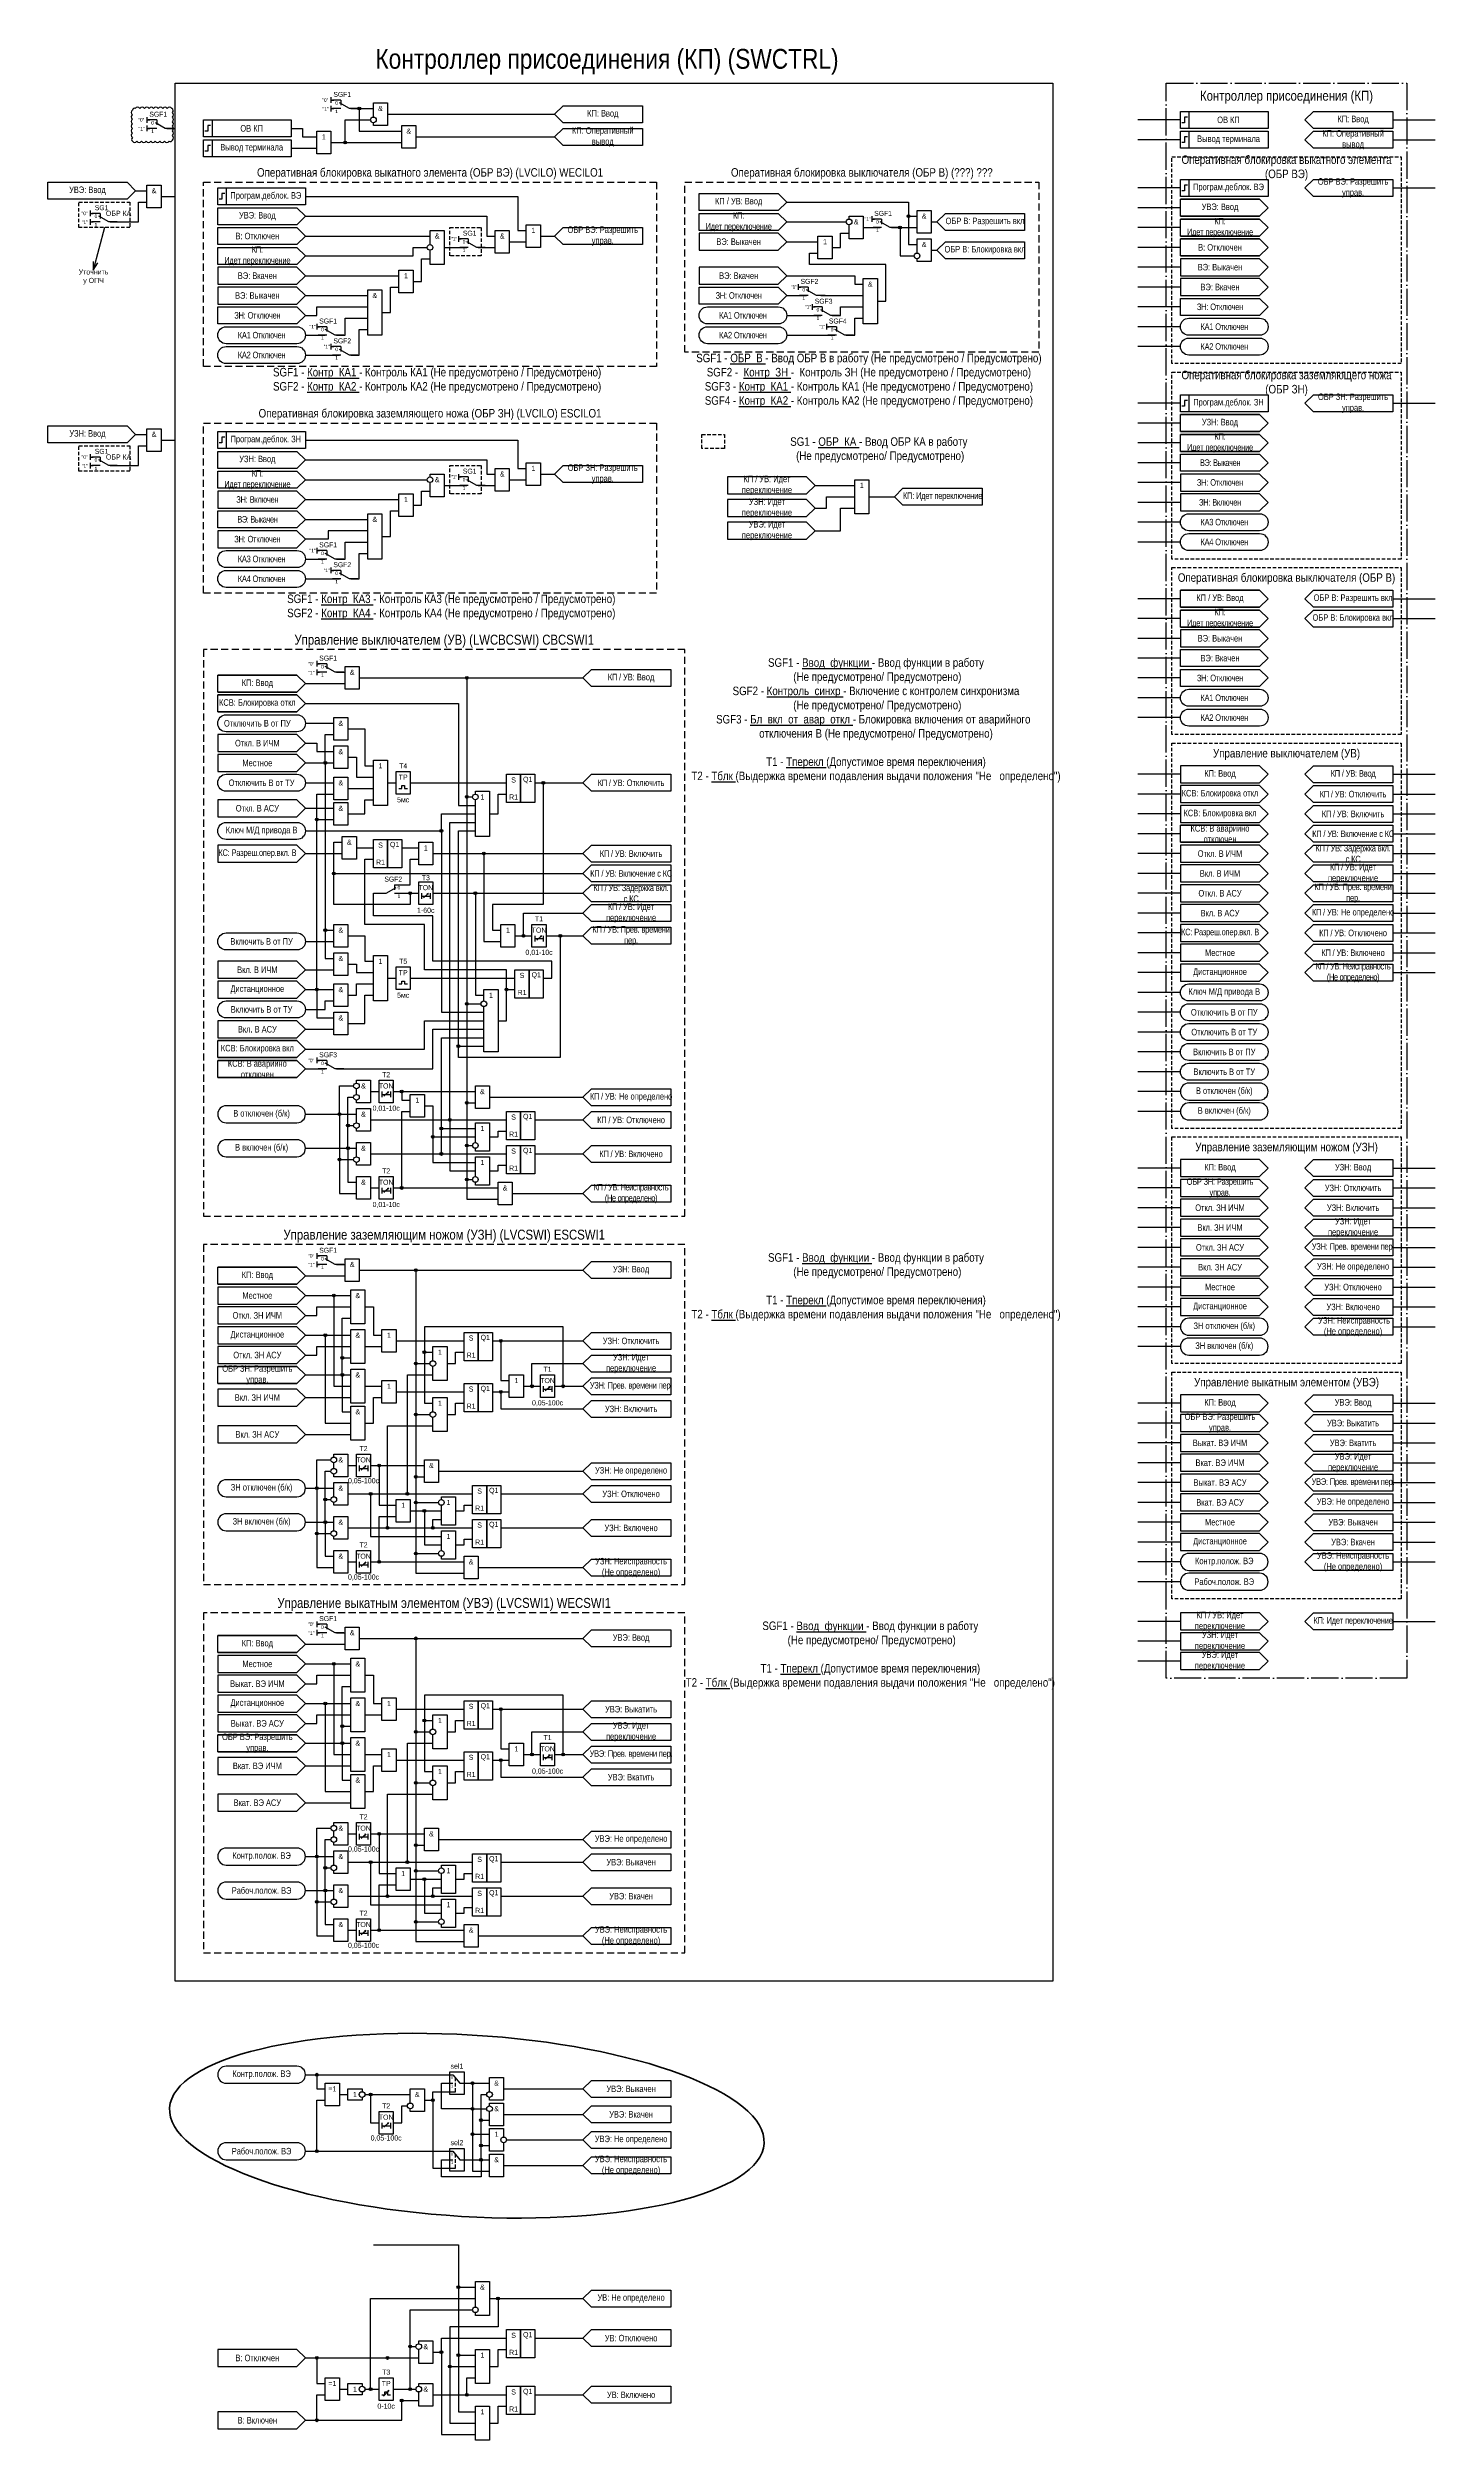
# Model space of a CAD drawing. Header units: millimetres. Extents: x -45 to 445, y -162 to 682.
import ezdxf
from ezdxf.enums import TextEntityAlignment as Align

# ---------------------------------------------------------------- set-up
doc = ezdxf.new("R2010")
doc.units = ezdxf.units.MM
for name, pattern in [('ACAD_ISO04W100', [30, 24, -3, 0, -3]), ('штриховая', [19.05, 12.7, -6.35]), ('штриховая2', [0.375, 0.25, -0.125])]:
    doc.linetypes.add(name, pattern=pattern)
doc.layers.add('TEXT', color=7, linetype='Continuous', lineweight=25)
doc.layers.add('Основная', color=7, linetype='Continuous')
doc.styles.add('2.5_Gost_RD', font='ARIALN.TTF', dxfattribs={"height": 2.5})
doc.styles.add('3.5_Gost_RD', font='ARIALN.TTF', dxfattribs={"height": 3.5})
doc.styles.add('Вывод', font='ARIALN.TTF', dxfattribs={"height": 2.5})
doc.styles.add('Компонент', font='ARIALN.TTF', dxfattribs={"height": 3.5})

# ---------------------------------------------------------------- blocks, each defined once
blk = doc.blocks.new('*U78')
at = {"layer": 'Основная', "color": 0}
blk.add_line((0, 0), (7, 4), dxfattribs=at)
at = {"layer": 'Основная', "ltscale": 0.35}
blk.add_line((6, 6), (6, 2.5), dxfattribs=at)
blk = doc.blocks.new('*U80')
at = {"layer": 'Основная', "color": 0}
for p, q in [((-3, 6), (-9, 6)), ((-3, 0), (-9, 0)), ((9, 0), (3, 0))]:
    blk.add_line(p, q, dxfattribs=at)
at = {"layer": 'Основная', "ltscale": 0.25, "xscale": -1}
blk.add_blockref('*U78', (3, 0), dxfattribs=at)
at = {"layer": 'Основная'}
for tag, height, style, p in [('В1', 2.5, 'Вывод', (-14, 6)), ('В2', 2.5, 'Вывод', (-6, 4)), ('ОУ', 3.5, 'Компонент', (-2, 10)), ('В3', 2.5, 'Вывод', (-6, -2))]:
    blk.add_attdef(tag, text='', height=height, dxfattribs=dict(at, style=style)).set_placement(p, align=Align.MIDDLE_CENTER)
blk = doc.blocks.new('Точка')
at = {"ltscale": 100}
h = blk.add_hatch(color=256, dxfattribs=at)
h.dxf.hatch_style = 1
edge = h.paths.add_edge_path()
edge.add_arc((0, 0), 0.5, 0, 360)
blk.add_circle((0, 0), 0.5, dxfattribs=at)
blk = doc.blocks.new('*U81')
at = {"layer": 'Основная', "color": 0}
for p, q in [((-3, 6), (-9, 6)), ((-3, 0), (-9, 0)), ((9, 0), (3, 0))]:
    blk.add_line(p, q, dxfattribs=at)
at = {"layer": 'Основная', "ltscale": 0.25, "xscale": -1}
blk.add_blockref('*U78', (3, 0), dxfattribs=at)
at = {"layer": 'Основная'}
for tag, height, style, p in [('В1', 2.5, 'Вывод', (-6, 4)), ('ОУ', 3.5, 'Компонент', (-2, 10)), ('В2', 2.5, 'Вывод', (-6, -2)), ('В3', 2.5, 'Вывод', (-6, -8))]:
    blk.add_attdef(tag, text='', height=height, dxfattribs=dict(at, style=style)).set_placement(p, align=Align.MIDDLE_CENTER)
blk = doc.blocks.new('*U90')
at = {"layer": 'Основная', "color": 0}
for p, q in [((-9, 0), (-3, 0)), ((3, 6), (9, 6)), ((3, 0), (9, 0))]:
    blk.add_line(p, q, dxfattribs=at)
at = {"layer": 'Основная', "ltscale": 0.25}
blk.add_blockref('*U78', (-3, 0), dxfattribs=at)
at = {"layer": 'Основная'}
for tag, height, style, p in [('ОУ', 3.5, 'Компонент', (2, 10)), ('В2', 2.5, 'Вывод', (6, 4)), ('В1', 2.5, 'Вывод', (14, 6)), ('В3', 2.5, 'Вывод', (6, -2))]:
    blk.add_attdef(tag, text='', height=height, dxfattribs=dict(at, style=style)).set_placement(p, align=Align.MIDDLE_CENTER)

msp = doc.modelspace()

# ---------------------------------------------------------------- linework, layer by layer
at = {"ltscale": 100}
for p, q in [((55, 665), (55, 663)), ((55, 664), (56, 664)), ((55, 662), (55, 660)), ((55, 661), (56, 661)), ((50, 651), (50, 651)), ((355, 657), (340, 657)), ((430, 657), (445, 657)), ((355, 650), (340, 650)), ((430, 650), (445, 650)), ((355, 633), (340, 633)), ((355, 626), (340, 626)), ((430, 633), (445, 633)), ((-25, 619), (-29, 604)), ((246, 623), (246, 621)), ((246, 622), (247, 622)), ((355, 619), (340, 619)), ((100, 616), (100, 614)), ((100, 615), (101, 615)), ((355, 612), (340, 612)), ((46, 602), (79, 602)), ((355, 605), (340, 605)), ((220, 599), (220, 597)), ((220, 598), (221, 598)), ((225, 592), (225, 590)), ((355, 598), (340, 598)), ((50, 585), (50, 583)), ((50, 584), (51, 584)), ((225, 591), (226, 591)), ((230, 585), (230, 583)), ((230, 584), (231, 584)), ((355, 591), (340, 591)), ((355, 584), (340, 584)), ((55, 578), (55, 576)), ((55, 577), (56, 577)), ((355, 577), (340, 577)), ((355, 557), (340, 557)), ((355, 550), (340, 550)), ((430, 557), (445, 557)), ((355, 543), (340, 543)), ((100, 532), (100, 530)), ((355, 536), (340, 536)), ((100, 531), (101, 531)), ((355, 529), (340, 529)), ((355, 522), (340, 522)), ((355, 515), (340, 515)), ((355, 508), (340, 508)), ((50, 506), (50, 504)), ((50, 505), (51, 505)), ((55, 499), (55, 497)), ((55, 498), (56, 498)), ((355, 488), (340, 488)), ((430, 488), (445, 488)), ((355, 481), (340, 481)), ((355, 474), (340, 474)), ((430, 481), (445, 481)), ((50, 466), (50, 464)), ((50, 465), (51, 465)), ((355, 467), (340, 467)), ((50, 463), (50, 461)), ((50, 462), (51, 462)), ((355, 460), (340, 460)), ((355, 453), (340, 453)), ((355, 446), (340, 446)), ((355, 426), (340, 426)), ((430, 426), (445, 426)), ((355, 419), (340, 419)), ((430, 419), (445, 419)), ((355, 412), (340, 412)), ((430, 412), (445, 412)), ((355, 405), (340, 405)), ((355, 398), (340, 398)), ((430, 405), (445, 405)), ((430, 398), (445, 398)), ((355, 391), (340, 391)), ((430, 391), (445, 391)), ((87.7, 382.46), (89.37, 383.95)), ((89.37, 383.95), (88.85, 383.73)), ((89.37, 383.95), (89.11, 383.48)), ((355, 384), (340, 384)), ((430, 384), (445, 384)), ((355, 377), (340, 377)), ((430, 377), (445, 377)), ((127.7, 367.46), (129.37, 368.95)), ((129.37, 368.95), (128.85, 368.73)), ((129.37, 368.95), (129.11, 368.48)), ((355, 370), (340, 370)), ((430, 370), (445, 370)), ((355, 363), (340, 363)), ((355, 356), (340, 356)), ((430, 363), (445, 363)), ((430, 356), (445, 356)), ((355, 349), (340, 349)), ((355, 342), (340, 342)), ((355, 335), (340, 335)), ((50, 326), (50, 324)), ((50, 325), (51, 325)), ((355, 328), (340, 328)), ((355, 321), (340, 321)), ((77, 314), (77, 314)), ((355, 314), (340, 314)), ((355, 307), (340, 307)), ((77, 280), (77, 280)), ((355, 287), (340, 287)), ((355, 280), (340, 280)), ((430, 287), (445, 287)), ((430, 280), (445, 280)), ((355, 273), (340, 273)), ((430, 273), (445, 273)), ((355, 266), (340, 266)), ((430, 266), (445, 266)), ((50, 257), (50, 255)), ((50, 256), (51, 256)), ((50, 254), (50, 252)), ((355, 259), (340, 259)), ((430, 259), (445, 259)), ((50, 253), (51, 253)), ((355, 252), (340, 252)), ((355, 245), (340, 245)), ((430, 252), (445, 252)), ((430, 245), (445, 245)), ((355, 238), (340, 238)), ((430, 242), (402, 242)), ((430, 238), (445, 238)), ((355, 231), (340, 231)), ((430, 235), (402, 235)), ((430, 231), (445, 231)), ((355, 224), (340, 224)), ((123, 210), (129, 210)), ((134, 210), (134, 210)), ((355, 204), (340, 204)), ((430, 204), (445, 204)), ((355, 197), (340, 197)), ((430, 197), (445, 197)), ((355, 190), (340, 190)), ((430, 190), (445, 190)), ((69, 182), (69, 182)), ((355, 183), (340, 183)), ((430, 180), (402, 180)), ((430, 183), (445, 183)), ((355, 176), (340, 176)), ((355, 169), (340, 169)), ((430, 173), (402, 173)), ((430, 176), (445, 176)), ((430, 169), (445, 169)), ((355, 162), (340, 162)), ((430, 166), (402, 166)), ((430, 162), (445, 162)), ((355, 155), (340, 155)), ((430, 159), (402, 159)), ((430, 152), (402, 152)), ((430, 155), (445, 155)), ((69, 148), (69, 148)), ((355, 148), (340, 148)), ((430, 145), (402, 145)), ((430, 148), (445, 148)), ((355, 141), (340, 141)), ((50, 127), (50, 125)), ((355, 127), (340, 127)), ((430, 127), (445, 127)), ((50, 126), (51, 126)), ((50, 124), (50, 122)), ((50, 123), (51, 123)), ((355, 120), (340, 120)), ((355, 113), (340, 113)), ((123, 80), (129, 80)), ((134, 80), (134, 80)), ((69, 52), (69, 52)), ((69, 18), (69, 18)), ((77, -50), (77, -50)), ((73.5, -146.5), (75.5, -144.5)), ((75.5, -144.5), (74.99, -144.75)), ((75.5, -144.5), (75.26, -144.98))]:
    msp.add_line(p, q, dxfattribs=at)
at = {"color": 6, "ltscale": 100}
for p, q in [((-10, 658), (-10, 656)), ((-10, 657), (-9, 657)), ((-10, 655), (-10, 653)), ((-10, 654), (-9, 654)), ((-30, 625), (-30, 623)), ((-30, 624), (-29, 624)), ((-30, 622), (-30, 620)), ((-30, 621), (-29, 621)), ((-30, 539), (-30, 537)), ((-30, 538), (-29, 538)), ((-30, 536), (-30, 534)), ((-30, 535), (-29, 535))]:
    msp.add_line(p, q, dxfattribs=at)
at = {"color": 7, "ltscale": 100}
for p, q in [((73.7, 312.46), (75.37, 313.95)), ((75.37, 313.95), (74.85, 313.73)), ((75.37, 313.95), (75.11, 313.48)), ((73.7, 278.46), (75.37, 279.95)), ((75.37, 279.95), (74.85, 279.73)), ((75.37, 279.95), (75.11, 279.48)), ((130.7, 208.46), (132.37, 209.95)), ((132.37, 209.95), (131.85, 209.73)), ((132.37, 209.95), (132.11, 209.48)), ((65.7, 180.46), (67.37, 181.95)), ((67.37, 181.95), (66.85, 181.73)), ((67.37, 181.95), (67.11, 181.48)), ((65.7, 146.46), (67.37, 147.95)), ((67.37, 147.95), (66.85, 147.73)), ((67.37, 147.95), (67.11, 147.48)), ((130.7, 78.46), (132.37, 79.95)), ((132.37, 79.95), (131.85, 79.73)), ((132.37, 79.95), (132.11, 79.48)), ((65.7, 50.46), (67.37, 51.95)), ((67.37, 51.95), (66.85, 51.73)), ((67.37, 51.95), (67.11, 51.48)), ((65.7, 16.46), (67.37, 17.95)), ((67.37, 17.95), (66.85, 17.73)), ((67.37, 17.95), (67.11, 17.48)), ((73.7, -51.54), (75.37, -50.05)), ((75.37, -50.05), (74.85, -50.27)), ((75.37, -50.05), (75.11, -50.52))]:
    msp.add_line(p, q, dxfattribs=at)
at = {"color": 3, "ltscale": 100}
msp.add_lwpolyline([(0, 670), (310, 670), (310, 0), (0, 0)], close=True, dxfattribs=at)
at = {"color": 251, "linetype": 'ACAD_ISO04W100', "lineweight": 30, "ltscale": 0.4, "true_color": 0x58595b}
msp.add_lwpolyline([(350, 670), (435, 670), (435, 107), (350, 107)], close=True, dxfattribs=at)
at = {"color": 3}
msp.add_lwpolyline([(-15.14, 649.47, 0.520567), (-13.52, 649.47, 0.520567), (-11.9, 649.47, 0.520567), (-10.28, 649.47, 0.520567), (-8.67, 649.47, 0.520567), (-7.05, 649.47, 0.520567), (-5.43, 649.47, 0.520567), (-3.81, 649.47, 0.520567), (-2.19, 649.47, 0.520567), (-1, 649.9, 0.520567), (-1, 651.51, 0.520567), (-1, 653.13, 0.520567), (-1, 654.75, 0.520567), (-1, 656.37, 0.520567), (-1, 657.99, 0.520567), (-1, 659.6, 0.520567), (-1.17, 661.05, 0.520567), (-2.79, 661.05, 0.520567), (-4.41, 661.05, 0.520567), (-6.03, 661.05, 0.520567), (-7.64, 661.05, 0.520567), (-9.26, 661.05, 0.520567), (-10.88, 661.05, 0.520567), (-12.5, 661.05, 0.520567), (-14.12, 661.05, 0.520567), (-15.14, 660.46, 0.520567), (-15.14, 658.84, 0.520567), (-15.14, 657.22, 0.520567), (-15.14, 655.6, 0.520567), (-15.14, 653.98, 0.520567), (-15.14, 652.37, 0.520567), (-15.14, 650.75, 0.520567)], format="xyb", close=True, dxfattribs=at)
at = {"ltscale": 100}
for points in [[(62, 661), (70, 661)], [(62, 661), (65, 661), (65, 653), (80, 653)], [(70, 658), (70, 663), (75, 663), (75, 655), (70, 655), (70, 656)], [(75, 659), (134, 659)], [(134, 659), (137, 662), (165, 662), (165, 656), (137, 656), (134, 659)], [(399, 657), (402, 660), (430, 660), (430, 654), (402, 654), (399, 657)], [(41, 654), (45, 654), (45, 651), (50, 651)], [(55, 649), (60, 649), (60, 657), (69, 657)], [(85, 651), (134, 651)], [(134, 651), (137, 654), (165, 654), (165, 648), (137, 648), (134, 651)], [(399, 650), (402, 653), (430, 653), (430, 647), (402, 647), (399, 650)], [(41, 647), (50, 647)], [(55, 649), (80, 649)], [(399, 633), (402, 636), (430, 636), (430, 630), (402, 630), (399, 633)], [(15, 626), (43, 626), (46, 623), (43, 620), (15, 620), (15, 626)], [(46, 630), (121, 630), (121, 618), (124, 618)], [(185, 631), (213, 631), (216, 628), (213, 625), (185, 625), (185, 631)], [(216, 628), (259, 628), (259, 613), (262, 613)], [(216, 628), (259, 628), (259, 623), (262, 623)], [(15, 619), (43, 619), (46, 616), (43, 613), (15, 613), (15, 619)], [(46, 623), (110, 623), (110, 616), (113, 616)], [(90, 613), (90, 618), (95, 618), (95, 606), (90, 606), (90, 611)], [(165, 613), (137, 613), (134, 616), (137, 619), (165, 619), (165, 613), (137, 613), (134, 616), (137, 619), (165, 619)], [(185, 624), (213, 624), (216, 621), (213, 618), (185, 618), (185, 624)], [(216, 621), (237, 621)], [(232, 612), (235, 612), (235, 617), (238, 617)], [(238, 622), (238, 623), (243, 623), (243, 615), (238, 615), (238, 620)], [(243, 619), (249, 619)], [(253, 619), (256, 619), (256, 609), (261, 609)], [(253, 619), (262, 619)], [(267, 621), (269, 621)], [(300, 618), (272, 618), (269, 621), (272, 624), (300, 624), (300, 618), (272, 618), (269, 621), (272, 624), (300, 624)], [(15, 612), (43, 612), (46, 609), (43, 606), (15, 606), (15, 612)], [(46, 616), (90, 616)], [(46, 609), (84, 609), (84, 612), (89, 612)], [(84, 600), (87, 600), (87, 608), (90, 608)], [(95, 612), (103, 612)], [(107, 612), (113, 612)], [(118, 614), (124, 614)], [(129, 616), (134, 616)], [(216, 614), (227, 614)], [(248, 593), (251, 593), (251, 606), (224, 606), (224, 610), (227, 610)], [(262, 610), (262, 615), (267, 615), (267, 607), (262, 607), (262, 608)], [(267, 611), (269, 611)], [(300, 608), (272, 608), (269, 611), (272, 614), (300, 614), (300, 608), (272, 608), (269, 611), (272, 614), (300, 614)], [(-29, 607), (-29, 604), (-27.36, 606.56)], [(216, 602), (240, 602), (240, 599), (243, 599)], [(46, 595), (68, 595)], [(73, 589), (76, 589), (76, 598), (79, 598)], [(185, 598), (213, 598), (216, 595), (213, 592), (185, 592), (185, 598)], [(216, 595), (223, 595)], [(228, 595), (243, 595)], [(355, 594), (383, 594), (386, 591), (383, 588), (355, 588), (355, 594)], [(15, 591), (43, 591), (46, 588), (43, 585), (15, 585), (15, 591)], [(46, 588), (50, 588), (50, 591), (68, 591)], [(57, 581), (60, 581), (60, 587), (68, 587)], [(62, 574), (65, 574), (65, 583), (68, 583)], [(216, 588), (228, 588)], [(232, 588), (235, 588), (235, 591), (243, 591)], [(237, 581), (240, 581), (240, 587), (243, 587)], [(46, 581), (53, 581)], [(216, 581), (233, 581)], [(46, 574), (58, 574)], [(399, 557), (402, 560), (430, 560), (430, 554), (402, 554), (399, 557)], [(46, 544), (121, 544), (121, 534), (124, 534)], [(15, 540), (43, 540), (46, 537), (43, 534), (15, 534), (15, 540)], [(15, 533), (43, 533), (46, 530), (43, 527), (15, 527), (15, 533)], [(46, 537), (110, 537), (110, 532), (113, 532)], [(90, 531), (90, 532), (95, 532), (95, 524), (90, 524), (90, 529)], [(129, 532), (134, 532)], [(165, 529), (137, 529), (134, 532), (137, 535), (165, 535), (165, 529), (137, 529), (134, 532), (137, 535), (165, 535)], [(355, 539), (383, 539), (386, 536), (383, 533), (355, 533), (355, 539)], [(46, 530), (89, 530)], [(84, 521), (87, 521), (87, 526), (90, 526)], [(95, 528), (103, 528)], [(107, 528), (113, 528)], [(118, 530), (124, 530)], [(226, 528), (240, 528)], [(226, 520), (230, 520), (230, 524), (240, 524)], [(245, 524), (254, 524)], [(285, 521), (257, 521), (254, 524), (257, 527), (285, 527), (285, 521), (257, 521), (254, 524), (257, 527), (285, 527)], [(15, 519), (43, 519), (46, 516), (43, 513), (15, 513), (15, 519)], [(46, 523), (79, 523)], [(46, 516), (68, 516)], [(73, 510), (76, 510), (76, 519), (79, 519)], [(226, 512), (235, 512), (235, 520), (240, 520)], [(68, 512), (54, 512), (54, 509), (46, 509)], [(57, 502), (60, 502), (60, 508), (68, 508)], [(46, 502), (53, 502)], [(62, 495), (65, 495), (65, 504), (68, 504)], [(46, 495), (58, 495)], [(399, 488), (402, 491), (430, 491), (430, 485), (402, 485), (399, 488)], [(399, 481), (402, 484), (430, 484), (430, 478), (402, 478), (399, 481)], [(355, 470), (383, 470), (386, 467), (383, 464), (355, 464), (355, 470)], [(15, 455), (43, 455), (46, 458), (43, 461), (15, 461), (43, 461), (46, 458), (43, 455), (15, 455), (15, 461)], [(46, 458), (60, 458)], [(57, 462), (60, 462)], [(65, 460), (144, 460)], [(65, 460), (103, 460), (103, 418), (105, 418)], [(65, 460), (103, 460), (103, 345), (108, 345)], [(65, 460), (103, 460), (103, 295), (105, 295)], [(65, 460), (103, 460), (103, 276), (114, 276)], [(65, 460), (103, 460), (103, 310), (106, 310)], [(65, 460), (103, 460), (103, 283), (105, 283)], [(144, 460), (147, 463), (175, 463), (175, 457), (147, 457), (144, 460)], [(355, 463), (383, 463), (386, 460), (383, 457), (355, 457), (355, 463)], [(15, 448), (43, 448), (46, 451), (43, 454), (15, 454), (43, 454), (46, 451), (43, 448), (15, 448), (15, 454)], [(46, 451), (100, 451), (100, 415), (106, 415)], [(46, 444), (56, 444)], [(46, 430), (53, 430), (53, 440), (56, 440)], [(61, 442), (67, 442), (67, 429), (70, 429)], [(46, 437), (50, 437), (50, 434), (56, 434)], [(61, 432), (64, 432), (64, 425), (70, 425)], [(46, 430), (53, 430), (53, 371), (56, 371)], [(46, 430), (53, 430), (53, 361), (56, 361)], [(46, 430), (56, 430)], [(46, 423), (56, 423)], [(75, 423), (78, 423)], [(83, 423), (117, 423)], [(127, 423), (130, 423), (130, 380), (112, 380), (112, 371), (115, 371)], [(127, 423), (144, 423)], [(175, 420), (147, 420), (144, 423), (147, 426), (175, 426), (175, 420), (147, 420), (144, 423), (147, 426), (175, 426)], [(399, 426), (402, 429), (430, 429), (430, 423), (402, 423), (399, 426)], [(46, 350), (50, 350), (50, 419), (56, 419)], [(46, 414), (56, 414)], [(61, 421), (70, 421)], [(61, 412), (67, 412), (67, 417), (70, 417)], [(79, 421), (80, 421), (80, 422), (81, 422), (81, 421), (82, 421)], [(106, 419), (106, 420), (111, 420), (111, 404), (106, 404), (106, 417)], [(111, 412), (114, 412), (114, 419), (117, 419)], [(430, 416), (402, 416), (399, 419), (402, 422), (430, 422), (430, 416), (402, 416), (399, 419), (402, 422), (430, 422)], [(430, 409), (402, 409), (399, 412), (402, 415), (430, 415), (430, 409), (402, 409), (399, 412), (402, 415), (430, 415)], [(46, 406), (94, 406), (94, 412), (106, 412)], [(46, 350), (50, 350), (50, 410), (56, 410)], [(46, 406), (94, 406), (94, 342), (109, 342)], [(69, 304), (97, 304), (97, 409), (106, 409)], [(131, 369), (136, 369), (136, 326), (100, 326), (100, 406), (106, 406)], [(355, 402), (383, 402), (386, 405), (383, 408), (355, 408), (383, 408), (386, 405), (383, 402), (355, 402), (355, 408)], [(399, 405), (402, 408), (430, 408), (430, 402), (402, 402), (399, 405)], [(46, 398), (59, 398)], [(78, 384), (83, 384), (83, 380), (56, 380), (56, 402), (59, 402)], [(64, 400), (70, 400)], [(64, 400), (70, 400)], [(80, 400), (86, 400)], [(91, 398), (109, 398), (109, 367), (115, 367)], [(91, 398), (144, 398)], [(175, 395), (147, 395), (144, 398), (147, 401), (175, 401), (175, 395), (147, 395), (144, 398), (147, 401), (175, 401)], [(399, 398), (402, 401), (430, 401), (430, 395), (402, 395), (399, 398)], [(78, 384), (83, 384), (83, 380), (56, 380), (56, 391), (144, 391)], [(114, 339), (117, 339), (117, 357), (88, 357), (88, 373), (67, 373), (67, 396), (70, 396)], [(78, 387), (83, 387), (83, 396), (86, 396)], [(175, 388), (147, 388), (144, 391), (147, 394), (175, 394), (175, 388), (147, 388), (144, 391), (147, 394), (175, 394)], [(399, 391), (402, 394), (430, 394), (430, 388), (402, 388), (399, 391)], [(130, 354), (133, 354), (133, 360), (91, 360), (91, 376), (70, 376), (70, 384), (73, 384)], [(78, 384), (86, 384)], [(87, 384), (87, 382)], [(87, 383), (90, 383)], [(90, 384), (90, 382)], [(91, 384), (144, 384)], [(91, 384), (106, 384), (106, 348), (109, 348)], [(175, 381), (147, 381), (144, 384), (147, 387), (175, 387), (175, 381), (147, 381), (144, 384), (147, 387), (175, 387)], [(175, 374), (147, 374), (144, 377), (147, 380), (175, 380), (175, 374), (147, 374), (144, 377), (147, 380), (175, 380)], [(430, 381), (402, 381), (399, 384), (402, 387), (430, 387), (430, 381), (402, 381), (399, 384), (402, 387), (430, 387)], [(399, 377), (402, 380), (430, 380), (430, 374), (402, 374), (399, 377)], [(120, 369), (123, 369), (123, 377), (144, 377)], [(175, 366), (147, 366), (144, 369), (147, 372), (175, 372), (175, 366), (147, 366), (144, 369), (147, 372), (175, 372)], [(399, 370), (402, 373), (430, 373), (430, 367), (402, 367), (399, 370)], [(46, 367), (56, 367)], [(61, 369), (67, 369), (67, 360), (70, 360)], [(131, 369), (136, 369), (136, 326), (100, 326), (100, 330), (109, 330)], [(120, 369), (126, 369)], [(127, 369), (127, 367)], [(127, 368), (130, 368)], [(130, 369), (130, 367)], [(131, 369), (144, 369)], [(399, 363), (402, 366), (430, 366), (430, 360), (402, 360), (399, 363)], [(46, 357), (56, 357)], [(61, 359), (64, 359), (64, 356), (70, 356)], [(399, 356), (402, 359), (430, 359), (430, 353), (402, 353), (399, 356)], [(46, 350), (56, 350)], [(46, 350), (50, 350), (50, 340), (56, 340)], [(61, 348), (64, 348), (64, 352), (70, 352)], [(61, 338), (67, 338), (67, 348), (70, 348)], [(75, 354), (78, 354)], [(79, 352), (80, 352), (80, 353), (81, 353), (81, 352), (82, 352)], [(83, 354), (120, 354)], [(109, 346), (109, 350), (114, 350), (114, 328), (109, 328), (109, 344)], [(114, 339), (117, 339), (117, 350), (120, 350)], [(46, 343), (53, 343), (53, 346), (56, 346)], [(46, 329), (88, 329), (88, 339), (109, 339)], [(15, 326), (43, 326), (46, 329), (43, 332), (15, 332), (43, 332), (46, 329), (43, 326), (15, 326), (15, 332)], [(46, 336), (56, 336)], [(57, 322), (91, 322), (91, 336), (109, 336)], [(69, 292), (94, 292), (94, 333), (109, 333)], [(15, 319), (43, 319), (46, 322), (43, 325), (15, 325), (43, 325), (46, 322), (43, 319), (15, 319), (15, 325)], [(46, 322), (53, 322)], [(46, 306), (58, 306), (58, 316), (63, 316)], [(64, 317), (64, 318), (69, 318), (69, 310), (64, 310), (64, 311)], [(64, 313), (64, 315)], [(69, 314), (72, 314)], [(73, 314), (73, 312)], [(73, 313), (76, 313)], [(76, 314), (76, 312)], [(77, 314), (106, 314)], [(77, 314), (80, 314), (80, 311), (83, 311)], [(175, 309), (147, 309), (144, 312), (147, 315), (175, 315), (175, 309), (147, 309), (144, 312), (147, 315), (175, 315)], [(46, 294), (61, 294), (61, 312), (63, 312)], [(46, 306), (64, 306)], [(46, 306), (58, 306), (58, 290), (63, 290)], [(46, 306), (58, 306), (58, 278), (64, 278)], [(64, 303), (64, 308), (69, 308), (69, 300), (64, 300), (64, 301)], [(69, 304), (117, 304)], [(69, 304), (97, 304), (97, 286), (106, 286)], [(77, 280), (80, 280), (80, 307), (83, 307)], [(88, 309), (91, 309), (91, 298), (106, 298)], [(88, 309), (91, 309), (91, 289), (106, 289)], [(111, 312), (144, 312)], [(127, 304), (144, 304)], [(175, 301), (147, 301), (144, 304), (147, 307), (175, 307), (175, 301), (147, 301), (144, 304), (147, 307), (175, 307)], [(46, 294), (61, 294), (61, 302), (63, 302)], [(64, 291), (64, 296), (69, 296), (69, 288), (64, 288), (64, 289)], [(69, 292), (94, 292), (94, 301), (106, 301)], [(106, 296), (106, 303), (111, 303), (111, 293), (106, 293), (106, 294)], [(111, 298), (114, 298), (114, 300), (117, 300)], [(46, 294), (64, 294)], [(46, 294), (61, 294), (61, 282), (64, 282)], [(69, 292), (117, 292)], [(106, 284), (106, 291), (111, 291), (111, 281), (106, 281), (106, 282)], [(111, 286), (114, 286), (114, 288), (117, 288)], [(127, 292), (144, 292)], [(175, 289), (147, 289), (144, 292), (147, 295), (175, 295), (175, 289), (147, 289), (144, 292), (147, 295), (175, 295)], [(399, 287), (402, 290), (430, 290), (430, 284), (402, 284), (399, 287)], [(69, 280), (72, 280)], [(73, 280), (73, 278)], [(73, 279), (76, 279)], [(76, 280), (76, 278)], [(77, 280), (114, 280)], [(175, 275), (147, 275), (144, 278), (147, 281), (175, 281), (175, 275), (147, 275), (144, 278), (147, 281), (175, 281)], [(399, 280), (402, 283), (430, 283), (430, 277), (402, 277), (399, 280)], [(119, 278), (144, 278)], [(399, 273), (402, 276), (430, 276), (430, 270), (402, 270), (399, 273)], [(399, 266), (402, 269), (430, 269), (430, 263), (402, 263), (399, 266)], [(399, 259), (402, 262), (430, 262), (430, 256), (402, 256), (399, 259)], [(144, 251), (147, 254), (175, 254), (175, 248), (147, 248), (144, 251)], [(399, 252), (402, 255), (430, 255), (430, 249), (402, 249), (399, 252)], [(15, 246), (43, 246), (46, 249), (43, 252), (15, 252), (43, 252), (46, 249), (43, 246), (15, 246), (15, 252)], [(46, 249), (60, 249)], [(57, 253), (60, 253)], [(65, 251), (144, 251)], [(65, 251), (85, 251), (85, 218), (90, 218)], [(65, 251), (85, 251), (85, 200), (90, 200)], [(65, 251), (85, 251), (85, 169), (93, 169)], [(65, 251), (85, 251), (85, 144), (102, 144)], [(65, 251), (85, 251), (85, 178), (88, 178)], [(65, 251), (85, 251), (85, 151), (93, 151)], [(399, 245), (402, 248), (430, 248), (430, 242), (402, 242), (399, 245)], [(46, 242), (62, 242)], [(46, 242), (56, 242), (56, 210), (62, 210)], [(46, 235), (50, 235), (50, 238), (62, 238)], [(67, 238), (70, 238), (70, 228), (73, 228)], [(399, 238), (402, 241), (430, 241), (430, 235), (402, 235), (399, 238)], [(46, 214), (59, 214), (59, 234), (62, 234)], [(46, 228), (62, 228)], [(46, 228), (53, 228), (53, 197), (62, 197)], [(134, 210), (137, 210), (137, 231), (88, 231), (88, 222), (91, 222)], [(134, 210), (137, 210), (137, 231), (88, 231), (88, 204), (91, 204)], [(175, 223), (147, 223), (144, 226), (147, 229), (175, 229), (175, 223), (147, 223), (144, 226), (147, 229), (175, 229)], [(399, 231), (402, 234), (430, 234), (430, 228), (402, 228), (399, 231)], [(46, 221), (50, 221), (50, 224), (62, 224)], [(46, 214), (59, 214), (59, 220), (62, 220)], [(67, 224), (73, 224)], [(78, 226), (102, 226)], [(91, 219), (91, 224), (96, 224), (96, 212), (91, 212), (91, 217)], [(96, 218), (99, 218), (99, 222), (102, 222)], [(112, 226), (144, 226)], [(112, 226), (115, 226), (115, 212), (118, 212)], [(175, 215), (147, 215), (144, 218), (147, 221), (175, 221), (175, 215), (147, 215), (144, 218), (147, 221), (175, 221)], [(15, 211), (43, 211), (46, 214), (43, 217), (15, 217), (43, 217), (46, 214), (43, 211), (15, 211), (15, 217)], [(46, 214), (62, 214)], [(46, 214), (59, 214), (59, 201), (62, 201)], [(61, 172), (82, 172), (82, 214), (91, 214)], [(123, 210), (126, 210), (126, 218), (144, 218)], [(175, 207), (147, 207), (144, 210), (147, 213), (175, 213), (175, 207), (147, 207), (144, 210), (147, 213), (175, 213)], [(46, 206), (62, 206)], [(67, 210), (73, 210)], [(67, 197), (70, 197), (70, 206), (73, 206)], [(78, 208), (102, 208)], [(91, 201), (91, 206), (96, 206), (96, 194), (91, 194), (91, 199)], [(96, 200), (99, 200), (99, 204), (102, 204)], [(112, 208), (115, 208), (115, 202), (144, 202)], [(112, 208), (118, 208)], [(130, 210), (130, 208)], [(130, 209), (133, 209)], [(133, 210), (133, 208)], [(134, 210), (144, 210)], [(175, 199), (147, 199), (144, 202), (147, 205), (175, 205), (175, 199), (147, 199), (144, 202), (147, 205), (175, 205)], [(399, 204), (402, 207), (430, 207), (430, 201), (402, 201), (399, 204)], [(61, 160), (75, 160), (75, 196), (91, 196)], [(399, 197), (402, 200), (430, 200), (430, 194), (402, 194), (399, 197)], [(46, 193), (62, 193)], [(56, 185), (56, 186), (61, 186), (61, 178), (56, 178), (56, 179)], [(399, 190), (402, 193), (430, 193), (430, 187), (402, 187), (399, 190)], [(399, 183), (402, 186), (430, 186), (430, 180), (402, 180), (399, 183)], [(46, 174), (50, 174), (50, 184), (55, 184)], [(46, 162), (53, 162), (53, 180), (55, 180)], [(56, 181), (56, 183)], [(61, 182), (64, 182)], [(65, 182), (65, 180)], [(65, 181), (68, 181)], [(68, 182), (68, 180)], [(69, 182), (88, 182)], [(69, 182), (72, 182), (72, 168), (78, 168)], [(93, 180), (144, 180)], [(175, 177), (147, 177), (144, 180), (147, 183), (175, 183), (175, 177), (147, 177), (144, 180), (147, 183), (175, 183)], [(399, 176), (402, 179), (430, 179), (430, 173), (402, 173), (399, 176)], [(46, 174), (56, 174)], [(46, 174), (50, 174), (50, 158), (55, 158)], [(46, 174), (50, 174), (50, 146), (56, 146)], [(46, 162), (53, 162), (53, 170), (55, 170)], [(56, 171), (56, 176), (61, 176), (61, 168), (56, 168), (56, 169)], [(61, 172), (105, 172)], [(61, 172), (69, 172), (69, 157), (94, 157)], [(94, 170), (94, 171), (99, 171), (99, 161), (94, 161), (94, 168)], [(115, 172), (144, 172)], [(175, 169), (147, 169), (144, 172), (147, 175), (175, 175), (175, 169), (147, 169), (144, 172), (147, 175), (175, 175)], [(399, 169), (402, 172), (430, 172), (430, 166), (402, 166), (399, 169)], [(46, 162), (56, 162)], [(46, 162), (53, 162), (53, 150), (56, 150)], [(56, 159), (56, 164), (61, 164), (61, 156), (56, 156), (56, 157)], [(61, 160), (91, 160), (91, 163), (94, 163)], [(69, 148), (72, 148), (72, 164), (78, 164)], [(83, 166), (88, 166), (88, 154), (94, 154)], [(83, 166), (94, 166)], [(99, 166), (102, 166), (102, 168), (105, 168)], [(175, 157), (147, 157), (144, 160), (147, 163), (175, 163), (175, 157), (147, 157), (144, 160), (147, 163), (175, 163)], [(399, 162), (402, 165), (430, 165), (430, 159), (402, 159), (399, 162)], [(61, 160), (105, 160)], [(94, 152), (94, 159), (99, 159), (99, 149), (94, 149), (94, 150)], [(99, 154), (102, 154), (102, 156), (105, 156)], [(115, 160), (144, 160)], [(399, 155), (402, 158), (430, 158), (430, 152), (402, 152), (399, 155)], [(61, 148), (64, 148)], [(65, 148), (65, 146)], [(65, 147), (68, 147)], [(68, 148), (68, 146)], [(69, 148), (102, 148)], [(107, 146), (144, 146)], [(175, 143), (147, 143), (144, 146), (147, 149), (175, 149), (175, 143), (147, 143), (144, 146), (147, 149), (175, 149)], [(399, 148), (402, 151), (430, 151), (430, 145), (402, 145), (399, 148)], [(399, 127), (402, 130), (430, 130), (430, 124), (402, 124), (399, 127)], [(15, 116), (43, 116), (46, 119), (43, 122), (15, 122), (43, 122), (46, 119), (43, 116), (15, 116), (15, 122)], [(46, 119), (60, 119)], [(57, 123), (60, 123)], [(65, 121), (144, 121)], [(65, 121), (85, 121), (85, 88), (90, 88)], [(65, 121), (85, 121), (85, 70), (90, 70)], [(65, 121), (85, 121), (85, 39), (93, 39)], [(65, 121), (85, 121), (85, 14), (102, 14)], [(65, 121), (85, 121), (85, 48), (88, 48)], [(65, 121), (85, 121), (85, 21), (93, 21)], [(144, 121), (147, 124), (175, 124), (175, 118), (147, 118), (144, 121)], [(46, 112), (62, 112)], [(46, 112), (56, 112), (56, 80), (62, 80)], [(46, 105), (50, 105), (50, 108), (62, 108)], [(46, 84), (59, 84), (59, 104), (62, 104)], [(67, 108), (70, 108), (70, 98), (73, 98)], [(46, 98), (62, 98)], [(46, 98), (53, 98), (53, 67), (62, 67)], [(46, 91), (50, 91), (50, 94), (62, 94)], [(67, 94), (73, 94)], [(78, 96), (102, 96)], [(134, 80), (137, 80), (137, 101), (88, 101), (88, 92), (91, 92)], [(134, 80), (137, 80), (137, 101), (88, 101), (88, 74), (91, 74)], [(91, 89), (91, 94), (96, 94), (96, 82), (91, 82), (91, 87)], [(112, 96), (144, 96)], [(112, 96), (115, 96), (115, 82), (118, 82)], [(175, 93), (147, 93), (144, 96), (147, 99), (175, 99), (175, 93), (147, 93), (144, 96), (147, 99), (175, 99)], [(15, 81), (43, 81), (46, 84), (43, 87), (15, 87), (43, 87), (46, 84), (43, 81), (15, 81), (15, 87)], [(46, 84), (59, 84), (59, 90), (62, 90)], [(96, 88), (99, 88), (99, 92), (102, 92)], [(123, 80), (126, 80), (126, 88), (144, 88)], [(175, 85), (147, 85), (144, 88), (147, 91), (175, 91), (175, 85), (147, 85), (144, 88), (147, 91), (175, 91)], [(46, 84), (62, 84)], [(46, 84), (59, 84), (59, 71), (62, 71)], [(46, 76), (62, 76)], [(61, 42), (82, 42), (82, 84), (91, 84)], [(67, 80), (73, 80)], [(67, 67), (70, 67), (70, 76), (73, 76)], [(78, 78), (102, 78)], [(91, 71), (91, 76), (96, 76), (96, 64), (91, 64), (91, 69)], [(112, 78), (115, 78), (115, 72), (144, 72)], [(112, 78), (118, 78)], [(130, 80), (130, 78)], [(130, 79), (133, 79)], [(133, 80), (133, 78)], [(134, 80), (144, 80)], [(175, 77), (147, 77), (144, 80), (147, 83), (175, 83), (175, 77), (147, 77), (144, 80), (147, 83), (175, 83)], [(96, 70), (99, 70), (99, 74), (102, 74)], [(175, 69), (147, 69), (144, 72), (147, 75), (175, 75), (175, 69), (147, 69), (144, 72), (147, 75), (175, 75)], [(46, 63), (62, 63)], [(61, 30), (75, 30), (75, 66), (91, 66)], [(46, 44), (50, 44), (50, 54), (55, 54)], [(56, 55), (56, 56), (61, 56), (61, 48), (56, 48), (56, 49)], [(56, 51), (56, 53)], [(61, 52), (64, 52)], [(65, 52), (65, 50)], [(65, 51), (68, 51)], [(68, 52), (68, 50)], [(69, 52), (88, 52)], [(69, 52), (72, 52), (72, 38), (78, 38)], [(175, 47), (147, 47), (144, 50), (147, 53), (175, 53), (175, 47), (147, 47), (144, 50), (147, 53), (175, 53)], [(46, 32), (53, 32), (53, 50), (55, 50)], [(46, 44), (56, 44)], [(46, 44), (50, 44), (50, 28), (55, 28)], [(46, 44), (50, 44), (50, 16), (56, 16)], [(56, 41), (56, 46), (61, 46), (61, 38), (56, 38), (56, 39)], [(93, 50), (144, 50)], [(175, 39), (147, 39), (144, 42), (147, 45), (175, 45), (175, 39), (147, 39), (144, 42), (147, 45), (175, 45)], [(46, 32), (53, 32), (53, 40), (55, 40)], [(56, 29), (56, 34), (61, 34), (61, 26), (56, 26), (56, 27)], [(61, 42), (105, 42)], [(61, 42), (69, 42), (69, 27), (94, 27)], [(69, 18), (72, 18), (72, 34), (78, 34)], [(83, 36), (88, 36), (88, 24), (94, 24)], [(83, 36), (94, 36)], [(94, 40), (94, 41), (99, 41), (99, 31), (94, 31), (94, 38)], [(99, 36), (102, 36), (102, 38), (105, 38)], [(115, 42), (144, 42)], [(46, 32), (56, 32)], [(46, 32), (53, 32), (53, 20), (56, 20)], [(61, 30), (91, 30), (91, 33), (94, 33)], [(61, 30), (105, 30)], [(94, 22), (94, 29), (99, 29), (99, 19), (94, 19), (94, 20)], [(99, 24), (102, 24), (102, 26), (105, 26)], [(115, 30), (144, 30)], [(175, 27), (147, 27), (144, 30), (147, 33), (175, 33), (175, 27), (147, 27), (144, 30), (147, 33), (175, 33)], [(61, 18), (64, 18)], [(65, 18), (65, 16)], [(65, 17), (68, 17)], [(68, 18), (68, 16)], [(69, 18), (102, 18)], [(175, 13), (147, 13), (144, 16), (147, 19), (175, 19), (175, 13), (147, 13), (144, 16), (147, 19), (175, 19)], [(107, 16), (144, 16)], [(46, -33), (50, -33), (50, -38), (53, -38)], [(46, -33), (97, -33)], [(97, -33), (98, -33), (100.5, -36), (102, -36)], [(46, -60), (50, -60), (50, -42), (53, -42)], [(58, -40), (61, -40)], [(66, -41), (66, -42), (61, -42), (61, -38), (66, -38), (66, -39)], [(67, -40), (83, -40)], [(67, -40), (69, -40), (69, -50), (72, -50)], [(83, -43), (83, -38), (88, -38), (88, -46), (83, -46), (83, -45)], [(88, -42), (91, -42), (91, -39), (97, -39)], [(88, -42), (91, -42), (91, -66), (97, -66)], [(102, -36), (105, -36), (105, -45), (94, -45), (94, -36), (97, -36)], [(97, -36), (98, -36)], [(97, -39), (99, -39)], [(102, -36), (111, -36)], [(102, -36), (105, -36), (105, -45), (110, -45)], [(102, -36), (105, -36), (105, -54), (111, -54)], [(102, -36), (105, -36)], [(102, -36), (105, -36), (105, -67), (111, -67)], [(102, -63), (108, -63), (108, -40), (110, -40)], [(111, -39), (111, -34), (116, -34), (116, -42), (111, -42), (111, -41)], [(116, -38), (144, -38)], [(175, -41), (147, -41), (144, -38), (147, -35), (175, -35), (175, -41), (147, -41), (144, -38), (147, -35), (175, -35)], [(73, -50), (73, -52)], [(76, -50), (76, -52)], [(77, -50), (80, -50), (80, -44), (82, -44)], [(102, -63), (108, -63), (108, -49), (111, -49)], [(111, -44), (111, -43), (116, -43), (116, -51), (111, -51), (111, -46)], [(116, -47), (144, -47)], [(175, -50), (147, -50), (144, -47), (147, -44), (175, -44), (175, -50), (147, -50), (144, -47), (147, -44), (175, -44)], [(73, -51), (76, -51)], [(102, -63), (108, -63), (108, -58), (111, -58)], [(116, -57), (116, -60), (111, -60), (111, -52), (116, -52), (116, -55)], [(117, -56), (144, -56)], [(175, -59), (147, -59), (144, -56), (147, -53), (175, -53), (175, -59), (147, -59), (144, -56), (147, -53), (175, -53)], [(46, -60), (97, -60)], [(102, -63), (108, -63), (108, -69), (94, -69), (94, -63), (97, -63)], [(97, -60), (98, -60), (100.5, -63), (102, -63)], [(97, -63), (98, -63)], [(97, -66), (99, -66)], [(102, -63), (111, -63)], [(116, -65), (144, -65)], [(175, -68), (147, -68), (144, -65), (147, -62), (175, -62), (175, -68), (147, -68), (144, -65), (147, -62), (175, -62)], [(70, -93), (100, -93), (100, -132), (106, -132)], [(70, -93), (100, -93), (100, -152), (106, -152)], [(70, -93), (100, -93), (100, -108), (106, -108)], [(106, -115), (106, -106), (111, -106), (111, -118), (106, -118), (106, -117)], [(175, -115), (147, -115), (144, -112), (147, -109), (175, -109), (175, -115), (147, -115), (144, -112), (147, -109), (175, -109)], [(67, -144), (69, -144), (69, -112), (106, -112)], [(77, -144), (83, -144), (83, -116), (105, -116)], [(111, -112), (114, -112), (114, -122), (97, -122), (97, -136), (106, -136)], [(111, -112), (114, -112), (114, -122), (97, -122), (97, -156), (106, -156)], [(111, -112), (144, -112)], [(91, -131), (94, -131), (94, -126), (117, -126)], [(127, -126), (144, -126)], [(175, -129), (147, -129), (144, -126), (147, -123), (175, -123), (175, -129), (147, -129), (144, -126), (147, -123), (175, -123)], [(46, -133), (86, -133)], [(46, -133), (50, -133), (50, -142), (53, -142)], [(77, -144), (83, -144), (83, -129), (85, -129)], [(86, -128), (86, -127), (91, -127), (91, -135), (86, -135), (86, -130)], [(91, -131), (94, -131), (94, -160), (106, -160)], [(111, -136), (114, -136), (114, -130), (117, -130)], [(66, -145), (66, -146), (61, -146), (61, -142), (66, -142), (66, -143)], [(86, -143), (86, -142), (91, -142), (91, -150), (86, -150), (86, -145)], [(91, -146), (103, -146), (103, -140), (106, -140)], [(175, -149), (147, -149), (144, -146), (147, -143), (175, -143), (175, -149), (147, -149), (144, -146), (147, -143), (175, -143)], [(46, -155), (50, -155), (50, -146), (53, -146)], [(46, -155), (80, -155), (80, -148), (86, -148)], [(58, -144), (61, -144)], [(67, -144), (72, -144)], [(73, -146), (74, -146), (74, -145), (75, -145), (75, -146), (76, -146)], [(77, -144), (83, -144), (83, -144), (85, -144)], [(91, -146), (117, -146)], [(111, -156), (114, -156), (114, -150), (117, -150)], [(127, -146), (144, -146)]]:
    msp.add_lwpolyline(points, dxfattribs=at)
for points in [[(355, 660), (386, 660), (386, 654), (355, 654)], [(355, 660), (358, 660), (358, 654), (355, 654)], [(10, 657), (41, 657), (41, 651), (10, 651)], [(10, 657), (13, 657), (13, 651), (10, 651)], [(50, 653), (55, 653), (55, 645), (50, 645)], [(80, 655), (85, 655), (85, 647), (80, 647)], [(355, 653), (386, 653), (386, 647), (355, 647)], [(355, 653), (358, 653), (358, 647), (355, 647)], [(10, 650), (41, 650), (41, 644), (10, 644)], [(10, 650), (13, 650), (13, 644), (10, 644)], [(355, 636), (386, 636), (386, 630), (355, 630)], [(355, 636), (358, 636), (358, 630), (355, 630)], [(15, 633), (46, 633), (46, 627), (15, 627)], [(15, 633), (18, 633), (18, 627), (15, 627)], [(262, 625), (267, 625), (267, 617), (262, 617)], [(113, 618), (118, 618), (118, 610), (113, 610)], [(124, 620), (129, 620), (129, 612), (124, 612)], [(185, 617), (185, 611), (213, 611), (216, 614), (213, 617)], [(227, 616), (232, 616), (232, 608), (227, 608)], [(355, 608), (355, 602), (383, 602), (386, 605), (383, 608)], [(15, 605), (15, 599), (43, 599), (46, 602), (43, 605)], [(79, 604), (84, 604), (84, 596), (79, 596)], [(185, 605), (185, 599), (213, 599), (216, 602), (213, 605)], [(243, 601), (248, 601), (248, 585), (243, 585)], [(355, 601), (355, 595), (383, 595), (386, 598), (383, 601)], [(15, 598), (15, 592), (43, 592), (46, 595), (43, 598)], [(68, 597), (73, 597), (73, 581), (68, 581)], [(355, 560), (386, 560), (386, 554), (355, 554)], [(355, 560), (358, 560), (358, 554), (355, 554)], [(15, 547), (46, 547), (46, 541), (15, 541)], [(15, 547), (18, 547), (18, 541), (15, 541)], [(113, 534), (118, 534), (118, 526), (113, 526)], [(124, 536), (129, 536), (129, 528), (124, 528)], [(355, 532), (355, 526), (383, 526), (386, 529), (383, 532)], [(15, 526), (15, 520), (43, 520), (46, 523), (43, 526)], [(79, 525), (84, 525), (84, 517), (79, 517)], [(195, 531), (195, 525), (223, 525), (226, 528), (223, 531)], [(240, 530), (245, 530), (245, 518), (240, 518)], [(355, 525), (355, 519), (383, 519), (386, 522), (383, 525)], [(68, 518), (73, 518), (73, 502), (68, 502)], [(195, 523), (195, 517), (223, 517), (226, 520), (223, 523)], [(15, 512), (15, 506), (43, 506), (46, 509), (43, 512)], [(195, 515), (195, 509), (223, 509), (226, 512), (223, 515)], [(355, 477), (355, 471), (383, 471), (386, 474), (383, 477)], [(60, 464), (65, 464), (65, 456), (60, 456)], [(15, 440), (15, 434), (43, 434), (46, 437), (43, 440)], [(56, 446), (61, 446), (61, 438), (56, 438)], [(15, 433), (15, 427), (43, 427), (46, 430), (43, 433)], [(56, 436), (61, 436), (61, 428), (56, 428)], [(70, 431), (75, 431), (75, 415), (70, 415)], [(56, 425), (61, 425), (61, 417), (56, 417)], [(78, 427), (83, 427), (83, 419), (78, 419)], [(117, 426), (122, 426), (122, 416), (117, 416)], [(122, 426), (127, 426), (127, 416), (122, 416)], [(15, 417), (15, 411), (43, 411), (46, 414), (43, 417)], [(56, 416), (61, 416), (61, 408), (56, 408)], [(15, 401), (15, 395), (43, 395), (46, 398), (43, 401)], [(59, 404), (64, 404), (64, 396), (59, 396)], [(70, 403), (75, 403), (75, 393), (70, 393)], [(75, 403), (80, 403), (80, 393), (75, 393)], [(86, 402), (91, 402), (91, 394), (86, 394)], [(86, 388), (91, 388), (91, 380), (86, 380)], [(56, 373), (61, 373), (61, 365), (56, 365)], [(115, 373), (120, 373), (120, 365), (115, 365)], [(126, 373), (131, 373), (131, 365), (126, 365)], [(15, 360), (15, 354), (43, 354), (46, 357), (43, 360)], [(56, 363), (61, 363), (61, 355), (56, 355)], [(70, 362), (75, 362), (75, 346), (70, 346)], [(78, 358), (83, 358), (83, 350), (78, 350)], [(120, 357), (125, 357), (125, 347), (120, 347)], [(125, 357), (130, 357), (130, 347), (125, 347)], [(15, 353), (15, 347), (43, 347), (46, 350), (43, 353)], [(56, 352), (61, 352), (61, 344), (56, 344)], [(15, 339), (15, 333), (43, 333), (46, 336), (43, 339)], [(56, 342), (61, 342), (61, 334), (56, 334)], [(72, 318), (77, 318), (77, 310), (72, 310)], [(83, 313), (88, 313), (88, 305), (83, 305)], [(106, 316), (111, 316), (111, 308), (106, 308)], [(117, 307), (122, 307), (122, 297), (117, 297)], [(122, 307), (127, 307), (127, 297), (122, 297)], [(117, 295), (122, 295), (122, 285), (117, 285)], [(122, 295), (127, 295), (127, 285), (122, 285)], [(64, 284), (69, 284), (69, 276), (64, 276)], [(72, 284), (77, 284), (77, 276), (72, 276)], [(114, 282), (119, 282), (119, 274), (114, 274)], [(60, 255), (65, 255), (65, 247), (60, 247)], [(15, 245), (15, 239), (43, 239), (46, 242), (43, 245)], [(15, 238), (15, 232), (43, 232), (46, 235), (43, 238)], [(62, 244), (67, 244), (67, 232), (62, 232)], [(15, 231), (15, 225), (43, 225), (46, 228), (43, 231)], [(62, 230), (67, 230), (67, 218), (62, 218)], [(73, 230), (78, 230), (78, 222), (73, 222)], [(102, 229), (107, 229), (107, 219), (102, 219)], [(107, 229), (112, 229), (112, 219), (107, 219)], [(15, 224), (15, 218), (43, 218), (46, 221), (43, 224)], [(62, 216), (67, 216), (67, 204), (62, 204)], [(73, 212), (78, 212), (78, 204), (73, 204)], [(118, 214), (123, 214), (123, 206), (118, 206)], [(129, 214), (134, 214), (134, 206), (129, 206)], [(15, 209), (15, 203), (43, 203), (46, 206), (43, 209)], [(62, 203), (67, 203), (67, 191), (62, 191)], [(102, 211), (107, 211), (107, 201), (102, 201)], [(107, 211), (112, 211), (112, 201), (107, 201)], [(15, 196), (15, 190), (43, 190), (46, 193), (43, 196)], [(64, 186), (69, 186), (69, 178), (64, 178)], [(88, 184), (93, 184), (93, 176), (88, 176)], [(78, 170), (83, 170), (83, 162), (78, 162)], [(105, 175), (110, 175), (110, 165), (105, 165)], [(110, 175), (115, 175), (115, 165), (110, 165)], [(105, 163), (110, 163), (110, 153), (105, 153)], [(110, 163), (115, 163), (115, 153), (110, 153)], [(56, 152), (61, 152), (61, 144), (56, 144)], [(64, 152), (69, 152), (69, 144), (64, 144)], [(102, 150), (107, 150), (107, 142), (102, 142)], [(60, 125), (65, 125), (65, 117), (60, 117)], [(15, 115), (15, 109), (43, 109), (46, 112), (43, 115)], [(62, 114), (67, 114), (67, 102), (62, 102)], [(15, 108), (15, 102), (43, 102), (46, 105), (43, 108)], [(15, 101), (15, 95), (43, 95), (46, 98), (43, 101)], [(15, 94), (15, 88), (43, 88), (46, 91), (43, 94)], [(62, 100), (67, 100), (67, 88), (62, 88)], [(73, 100), (78, 100), (78, 92), (73, 92)], [(102, 99), (107, 99), (107, 89), (102, 89)], [(107, 99), (112, 99), (112, 89), (107, 89)], [(62, 86), (67, 86), (67, 74), (62, 74)], [(15, 79), (15, 73), (43, 73), (46, 76), (43, 79)], [(73, 82), (78, 82), (78, 74), (73, 74)], [(102, 81), (107, 81), (107, 71), (102, 71)], [(107, 81), (112, 81), (112, 71), (107, 71)], [(118, 84), (123, 84), (123, 76), (118, 76)], [(129, 84), (134, 84), (134, 76), (129, 76)], [(62, 73), (67, 73), (67, 61), (62, 61)], [(15, 66), (15, 60), (43, 60), (46, 63), (43, 66)], [(64, 56), (69, 56), (69, 48), (64, 48)], [(88, 54), (93, 54), (93, 46), (88, 46)], [(105, 45), (110, 45), (110, 35), (105, 35)], [(110, 45), (115, 45), (115, 35), (110, 35)], [(78, 40), (83, 40), (83, 32), (78, 32)], [(105, 33), (110, 33), (110, 23), (105, 23)], [(110, 33), (115, 33), (115, 23), (110, 23)], [(56, 22), (61, 22), (61, 14), (56, 14)], [(64, 22), (69, 22), (69, 14), (64, 14)], [(102, 20), (107, 20), (107, 12), (102, 12)], [(97, -32), (102, -32), (102, -40), (97, -40)], [(53, -36), (58, -36), (58, -44), (53, -44)], [(72, -46), (77, -46), (77, -54), (72, -54)], [(97, -59), (102, -59), (102, -67), (97, -67)], [(111, -61), (116, -61), (116, -69), (111, -69)], [(117, -123), (122, -123), (122, -133), (117, -133)], [(122, -123), (127, -123), (127, -133), (122, -133)], [(15, -130), (15, -136), (43, -136), (46, -133), (43, -130)], [(106, -130), (111, -130), (111, -142), (106, -142)], [(53, -140), (58, -140), (58, -148), (53, -148)], [(72, -140), (77, -140), (77, -148), (72, -148)], [(117, -143), (122, -143), (122, -153), (117, -153)], [(122, -143), (127, -143), (127, -153), (122, -153)], [(106, -150), (111, -150), (111, -162), (106, -162)], [(15, -152), (15, -158), (43, -158), (46, -155), (43, -152)]]:
    msp.add_lwpolyline(points, close=True, dxfattribs=at)
at = {"color": 6, "ltscale": 100}
for points in [[(-3, 654), (0, 654)], [(-45, 635), (-17, 635), (-14, 632), (-17, 629), (-45, 629), (-45, 635)], [(-23, 621), (-13, 621), (-13, 628), (-10, 628)], [(-14, 632), (-10, 632)], [(-5, 630), (0, 630)], [(-45, 549), (-17, 549), (-14, 546), (-17, 543), (-45, 543), (-45, 549)], [(-23, 535), (-13, 535), (-13, 542), (-10, 542)], [(-14, 546), (-10, 546)], [(-5, 544), (0, 544)]]:
    msp.add_lwpolyline(points, dxfattribs=at)
at = {"lineweight": 30, "ltscale": 100}
for points in [[(12.5, 655), (11.5, 655), (11.5, 653), (10.5, 653)], [(357.5, 658), (356.5, 658), (356.5, 656), (355.5, 656)], [(357.5, 651), (356.5, 651), (356.5, 649), (355.5, 649)], [(12.5, 648), (11.5, 648), (11.5, 646), (10.5, 646)], [(357.5, 634), (356.5, 634), (356.5, 632), (355.5, 632)], [(17.5, 631), (16.5, 631), (16.5, 629), (15.5, 629)], [(357.5, 558), (356.5, 558), (356.5, 556), (355.5, 556)], [(17.5, 545), (16.5, 545), (16.5, 543), (15.5, 543)]]:
    msp.add_lwpolyline(points, dxfattribs=at)
at = {"linetype": 'штриховая2', "ltscale": 5}
for points in [[(352, 644), (433, 644), (433, 571), (352, 571)], [(352, 568), (433, 568), (433, 502), (352, 502)], [(352, 499), (433, 499), (433, 440), (352, 440)], [(352, 437), (433, 437), (433, 301), (352, 301)], [(352, 298), (433, 298), (433, 218), (352, 218)], [(352, 215), (433, 215), (433, 135), (352, 135)]]:
    msp.add_lwpolyline(points, close=True, dxfattribs=at)
at = {"color": 6, "ltscale": 100}
for points in [[(-10, 634), (-5, 634), (-5, 626), (-10, 626)], [(-10, 548), (-5, 548), (-5, 540), (-10, 540)]]:
    msp.add_lwpolyline(points, close=True, dxfattribs=at)
at = {"linetype": 'штриховая2', "ltscale": 10}
for points in [[(10, 635), (170, 635), (170, 570), (10, 570)], [(10, 550), (170, 550), (170, 490), (10, 490)], [(180, 470), (10, 470), (10, 270), (180, 270)], [(180, 260), (10, 260), (10, 140), (180, 140)], [(180, 130), (10, 130), (10, 10), (180, 10)]]:
    msp.add_lwpolyline(points, close=True, dxfattribs=at)
at = {"color": 3, "linetype": 'штриховая2', "ltscale": 10}
msp.add_lwpolyline([(180, 635), (305, 635), (305, 575), (180, 575)], close=True, dxfattribs=at)
at = {"color": 3, "ltscale": 100}
msp.add_lwpolyline([(367, 636), (369, 636)], dxfattribs=at)
at = {"color": 2, "linetype": 'штриховая2', "ltscale": 5}
for points in [[(-34, 628), (-16, 628), (-16, 619), (-34, 619)], [(-34, 542), (-16, 542), (-16, 533), (-34, 533)]]:
    msp.add_lwpolyline(points, close=True, dxfattribs=at)
at = {"linetype": 'штриховая', "ltscale": 0.1}
for points in [[(97, 619), (108, 619), (108, 609), (97, 609)], [(186, 546), (194, 546), (194, 541), (186, 541)], [(97, 535), (108, 535), (108, 525), (97, 525)]]:
    msp.add_lwpolyline(points, close=True, dxfattribs=at)
at = {"ltscale": 100}
for points in [[(18, 578, -1), (18, 584), (43, 584, -1), (43, 578)], [(188, 585, -1), (188, 591), (213, 591, -1), (213, 585)], [(188, 578, -1), (188, 584), (213, 584, -1), (213, 578)], [(358, 581, -1), (358, 587), (383, 587, -1), (383, 581)], [(18, 571, -1), (18, 577), (43, 577, -1), (43, 571)], [(358, 574, -1), (358, 580), (383, 580, -1), (383, 574)], [(358, 512, -1), (358, 518), (383, 518, -1), (383, 512)], [(358, 505, -1), (358, 511), (383, 511, -1), (383, 505)], [(18, 499, -1), (18, 505), (43, 505, -1), (43, 499)], [(18, 492, -1), (18, 498), (43, 498, -1), (43, 492)], [(358, 450, -1), (358, 456), (383, 456, -1), (383, 450)], [(358, 443, -1), (358, 449), (383, 449, -1), (383, 443)], [(18, 441, -1), (18, 447), (43, 447, -1), (43, 441)], [(18, 420, -1), (18, 426), (43, 426, -1), (43, 420)], [(18, 403, -1), (18, 409), (43, 409, -1), (43, 403)], [(18, 364, -1), (18, 370), (43, 370, -1), (43, 364)], [(358, 346, -1), (358, 352), (383, 352, -1), (383, 346)], [(18, 340, -1), (18, 346), (43, 346, -1), (43, 340)], [(358, 339, -1), (358, 345), (383, 345, -1), (383, 339)], [(358, 332, -1), (358, 338), (383, 338, -1), (383, 332)], [(358, 325, -1), (358, 331), (383, 331, -1), (383, 325)], [(358, 318, -1), (358, 324), (383, 324, -1), (383, 318)], [(358, 311), (383, 311, 1), (383, 317), (358, 317, 1)], [(18, 303), (43, 303, 1), (43, 309), (18, 309, 1)], [(358, 304), (383, 304, 1), (383, 310), (358, 310, 1)], [(18, 291), (43, 291, 1), (43, 297), (18, 297, 1)], [(358, 228), (383, 228, 1), (383, 234), (358, 234, 1)], [(358, 221), (383, 221, 1), (383, 227), (358, 227, 1)], [(18, 171), (43, 171, 1), (43, 177), (18, 177, 1)], [(18, 159), (43, 159, 1), (43, 165), (18, 165, 1)], [(358, 145), (383, 145, 1), (383, 151), (358, 151, 1)], [(358, 138), (383, 138, 1), (383, 144), (358, 144, 1)], [(18, 41), (43, 41, 1), (43, 47), (18, 47, 1)], [(18, 29), (43, 29, 1), (43, 35), (18, 35, 1)], [(18, -36), (43, -36, 1), (43, -30), (18, -30, 1)], [(18, -63), (43, -63, 1), (43, -57), (18, -57, 1)]]:
    msp.add_lwpolyline(points, format="xyb", close=True, dxfattribs=at)
at = {"linetype": 'штриховая2', "ltscale": 5}
for points in [[(99, -39), (99, -34.2)], [(99, -66), (99, -61.2)]]:
    msp.add_lwpolyline(points, dxfattribs=at)
for centre in [(70, 657), (66, -144)]:
    msp.add_circle(centre, 1)
at = {"ltscale": 100}
for centre in [(238, 621), (90, 612), (262, 609), (90, 530), (106, 418), (109, 345), (64, 316), (64, 312), (64, 302), (106, 295), (64, 290), (106, 283), (91, 218), (91, 200), (56, 184), (56, 180), (56, 170), (94, 169), (56, 158), (94, 151), (91, 88), (91, 70), (56, 54), (56, 50), (56, 40), (94, 39), (56, 28), (94, 21), (66, -40), (111, -40), (83, -44), (111, -45), (116, -56), (106, -116), (86, -129), (86, -144)]:
    msp.add_circle(centre, 1, dxfattribs=at)
at = {"color": 3, "lineweight": 50, "ltscale": 100}
msp.add_ellipse((103, -51), major_axis=(104.98, -6.27), ratio=0.304859, dxfattribs=at)
at = {"layer": 'TEXT', "ltscale": 100}
for points in [[(355, 623), (383, 623), (386, 626), (383, 629), (355, 629), (383, 629), (386, 626), (383, 623), (355, 623), (355, 629)], [(355, 616), (383, 616), (386, 619), (383, 622), (355, 622), (383, 622), (386, 619), (383, 616), (355, 616), (355, 622)], [(355, 609), (383, 609), (386, 612), (383, 615), (355, 615), (383, 615), (386, 612), (383, 609), (355, 609), (355, 615)], [(355, 547), (383, 547), (386, 550), (383, 553), (355, 553), (383, 553), (386, 550), (383, 547), (355, 547), (355, 553)], [(355, 540), (383, 540), (386, 543), (383, 546), (355, 546), (383, 546), (386, 543), (383, 540), (355, 540), (355, 546)], [(355, 485), (383, 485), (386, 488), (383, 491), (355, 491), (383, 491), (386, 488), (383, 485), (355, 485), (355, 491)], [(355, 478), (383, 478), (386, 481), (383, 484), (355, 484), (383, 484), (386, 481), (383, 478), (355, 478), (355, 484)]]:
    msp.add_lwpolyline(points, dxfattribs=at)
for points in [[(355, 429), (355, 423), (383, 423), (386, 426), (383, 429)], [(355, 422), (355, 416), (383, 416), (386, 419), (383, 422)], [(355, 415), (355, 409), (383, 409), (386, 412), (383, 415)], [(355, 401), (355, 395), (383, 395), (386, 398), (383, 401)], [(355, 394), (355, 388), (383, 388), (386, 391), (383, 394)], [(355, 387), (355, 381), (383, 381), (386, 384), (383, 387)], [(355, 380), (355, 374), (383, 374), (386, 377), (383, 380)], [(355, 373), (355, 367), (383, 367), (386, 370), (383, 373)], [(355, 366), (355, 360), (383, 360), (386, 363), (383, 366)], [(355, 359), (355, 353), (383, 353), (386, 356), (383, 359)], [(355, 290), (355, 284), (383, 284), (386, 287), (383, 290)], [(355, 283), (355, 277), (383, 277), (386, 280), (383, 283)], [(355, 276), (355, 270), (383, 270), (386, 273), (383, 276)], [(355, 269), (355, 263), (383, 263), (386, 266), (383, 269)], [(355, 262), (355, 256), (383, 256), (386, 259), (383, 262)], [(355, 255), (355, 249), (383, 249), (386, 252), (383, 255)], [(355, 248), (355, 242), (383, 242), (386, 245), (383, 248)], [(355, 241), (355, 235), (383, 235), (386, 238), (383, 241)], [(355, 207), (355, 201), (383, 201), (386, 204), (383, 207)], [(355, 200), (355, 194), (383, 194), (386, 197), (383, 200)], [(355, 193), (355, 187), (383, 187), (386, 190), (383, 193)], [(355, 186), (355, 180), (383, 180), (386, 183), (383, 186)], [(355, 179), (355, 173), (383, 173), (386, 176), (383, 179)], [(355, 172), (355, 166), (383, 166), (386, 169), (383, 172)], [(355, 165), (355, 159), (383, 159), (386, 162), (383, 165)], [(355, 158), (355, 152), (383, 152), (386, 155), (383, 158)], [(355, 130), (355, 124), (383, 124), (386, 127), (383, 130)], [(355, 123), (355, 117), (383, 117), (386, 120), (383, 123)], [(355, 116), (355, 110), (383, 110), (386, 113), (383, 116)]]:
    msp.add_lwpolyline(points, close=True, dxfattribs=at)

# ---------------------------------------------------------------- block references
at = {"ltscale": 100}
for p in [(65, 661), (60, 649), (256, 619), (259, 623), (103, 460), (53, 430), (130, 423), (103, 418), (50, 410), (94, 406), (109, 398), (56, 391), (83, 384), (106, 384), (53, 371), (123, 369), (136, 369), (50, 350), (117, 350), (103, 345), (100, 330), (103, 310), (103, 295), (85, 251), (56, 242), (53, 228), (59, 220), (88, 222), (59, 214), (85, 218), (137, 210), (85, 200), (85, 178), (85, 169), (85, 121), (56, 112), (53, 98), (59, 90), (59, 84), (85, 88), (88, 92), (137, 80), (85, 70), (85, 48), (85, 39), (100, -108), (114, -112), (50, -133), (75, -133), (83, -129), (94, -131), (100, -132), (69, -144), (83, -144), (97, -136), (80, -148), (103, -146), (50, -155)]:
    msp.add_blockref('Точка', p, dxfattribs=at)
at = {"color": 2, "ltscale": 100}
for p in [(80, 314), (58, 306), (97, 304), (61, 302), (91, 298), (94, 301), (58, 290), (61, 294), (94, 292), (80, 280), (103, 283), (72, 182), (50, 174), (53, 170), (69, 172), (82, 172), (53, 162), (75, 160), (88, 166), (91, 160), (50, 158), (72, 148), (85, 151), (72, 52), (50, 44), (69, 42), (82, 42), (53, 40), (88, 36), (50, 28), (53, 32), (75, 30), (91, 30), (72, 18), (85, 21), (50, -33), (69, -40), (91, -42), (105, -36), (105, -45), (108, -49), (105, -54), (108, -58), (50, -60), (108, -63)]:
    msp.add_blockref('Точка', p, dxfattribs=at)
at = {"color": 1, "ltscale": 100}
for p in [(115, 226), (115, 208), (126, 210), (115, 96), (115, 78), (126, 80)]:
    msp.add_blockref('Точка', p, dxfattribs=at)
at = {"layer": 'Основная', "color": 6, "ltscale": 0.25, "xscale": 0.5, "yscale": 0.5, "zscale": 0.5}
for p, values in [((-5, 654), {'ОУ': 'SGF1', 'В1': '"0"', 'В2': '0', 'В3': '1'}), ((-25, 621), {'ОУ': 'SG1', 'В1': '"0"', 'В2': '0', 'В3': '1'}), ((-25, 535), {'ОУ': 'SG1', 'В1': '"0"', 'В2': '0', 'В3': '1'})]:
    msp.add_blockref('*U80', p, dxfattribs=at).add_auto_attribs(values)
at = {"layer": 'Основная', "ltscale": 0.25, "xscale": 0.5, "yscale": 0.5, "zscale": 0.5}
for p, values in [((60, 661), {'ОУ': 'SGF1', 'В1': '"0"', 'В2': '0', 'В3': '1'}), ((55, 462), {'ОУ': 'SGF1', 'В1': '"0"', 'В2': '0', 'В3': '1'}), ((55, 322), {'ОУ': 'SGF3', 'В1': '"0"', 'В2': '0', 'В3': '1'}), ((55, 253), {'ОУ': 'SGF1', 'В1': '"0"', 'В2': '0', 'В3': '1'}), ((55, 123), {'ОУ': 'SGF1', 'В1': '"0"', 'В2': '0', 'В3': '1'})]:
    msp.add_blockref('*U80', p, dxfattribs=at).add_auto_attribs(values)
at = {"layer": 'Основная', "ltscale": 0.25}
ref = msp.add_blockref('*U81', (251, 619), dxfattribs=dict(at, xscale=0.5, yscale=0.5, zscale=0.5))
ref.add_attrib('ОУ', 'SGF1', dxfattribs={"height": 1.75, "style": 'Компонент'}).set_placement((250, 624), align=Align.MIDDLE_CENTER)
ref.add_attrib('В1', '0', dxfattribs={"height": 1.25, "style": 'Вывод'}).set_placement((248, 621), align=Align.MIDDLE_CENTER)
ref.add_attrib('В2', '1', dxfattribs={"height": 1.25, "style": 'Вывод'}).set_placement((248, 618), align=Align.MIDDLE_CENTER)
ref = msp.add_blockref('*U81', (105, 612), dxfattribs=dict(at, xscale=0.5, yscale=0.5, zscale=0.5))
ref.add_attrib('ОУ', 'SG1', dxfattribs={"height": 1.75, "style": 'Компонент'}).set_placement((104, 617), align=Align.MIDDLE_CENTER)
ref.add_attrib('В1', '0', dxfattribs={"height": 1.25, "style": 'Вывод'}).set_placement((102, 614), align=Align.MIDDLE_CENTER)
ref.add_attrib('В2', '1', dxfattribs={"height": 1.25, "style": 'Вывод'}).set_placement((102, 611), align=Align.MIDDLE_CENTER)
ref = msp.add_blockref('*U81', (225, 595), dxfattribs=dict(at, xscale=0.5, yscale=0.5, zscale=0.5))
ref.add_attrib('ОУ', 'SGF2', dxfattribs={"height": 1.75, "style": 'Компонент'}).set_placement((224, 600), align=Align.MIDDLE_CENTER)
ref.add_attrib('В1', '0', dxfattribs={"height": 1.25, "style": 'Вывод'}).set_placement((222, 597), align=Align.MIDDLE_CENTER)
ref.add_attrib('В2', '1', dxfattribs={"height": 1.25, "style": 'Вывод'}).set_placement((222, 594), align=Align.MIDDLE_CENTER)
ref = msp.add_blockref('*U81', (230, 588), dxfattribs=dict(at, xscale=0.5, yscale=0.5, zscale=0.5))
ref.add_attrib('ОУ', 'SGF3', dxfattribs={"height": 1.75, "style": 'Компонент'}).set_placement((229, 593), align=Align.MIDDLE_CENTER)
ref.add_attrib('В1', '0', dxfattribs={"height": 1.25, "style": 'Вывод'}).set_placement((227, 590), align=Align.MIDDLE_CENTER)
ref.add_attrib('В2', '1', dxfattribs={"height": 1.25, "style": 'Вывод'}).set_placement((227, 587), align=Align.MIDDLE_CENTER)
ref = msp.add_blockref('*U81', (55, 581), dxfattribs=dict(at, xscale=0.5, yscale=0.5, zscale=0.5))
ref.add_attrib('ОУ', 'SGF1', dxfattribs={"height": 1.75, "style": 'Компонент'}).set_placement((54, 586), align=Align.MIDDLE_CENTER)
ref.add_attrib('В1', '0', dxfattribs={"height": 1.25, "style": 'Вывод'}).set_placement((52, 583), align=Align.MIDDLE_CENTER)
ref.add_attrib('В2', '1', dxfattribs={"height": 1.25, "style": 'Вывод'}).set_placement((52, 580), align=Align.MIDDLE_CENTER)
ref = msp.add_blockref('*U81', (235, 581), dxfattribs=dict(at, xscale=0.5, yscale=0.5, zscale=0.5))
ref.add_attrib('ОУ', 'SGF4', dxfattribs={"height": 1.75, "style": 'Компонент'}).set_placement((234, 586), align=Align.MIDDLE_CENTER)
ref.add_attrib('В1', '0', dxfattribs={"height": 1.25, "style": 'Вывод'}).set_placement((232, 583), align=Align.MIDDLE_CENTER)
ref.add_attrib('В2', '1', dxfattribs={"height": 1.25, "style": 'Вывод'}).set_placement((232, 580), align=Align.MIDDLE_CENTER)
ref = msp.add_blockref('*U81', (60, 574), dxfattribs=dict(at, xscale=0.5, yscale=0.5, zscale=0.5))
ref.add_attrib('ОУ', 'SGF2', dxfattribs={"height": 1.75, "style": 'Компонент'}).set_placement((59, 579), align=Align.MIDDLE_CENTER)
ref.add_attrib('В1', '0', dxfattribs={"height": 1.25, "style": 'Вывод'}).set_placement((57, 576), align=Align.MIDDLE_CENTER)
ref.add_attrib('В2', '1', dxfattribs={"height": 1.25, "style": 'Вывод'}).set_placement((57, 573), align=Align.MIDDLE_CENTER)
ref = msp.add_blockref('*U81', (105, 528), dxfattribs=dict(at, xscale=0.5, yscale=0.5, zscale=0.5))
ref.add_attrib('ОУ', 'SG1', dxfattribs={"height": 1.75, "style": 'Компонент'}).set_placement((104, 533), align=Align.MIDDLE_CENTER)
ref.add_attrib('В1', '0', dxfattribs={"height": 1.25, "style": 'Вывод'}).set_placement((102, 530), align=Align.MIDDLE_CENTER)
ref.add_attrib('В2', '1', dxfattribs={"height": 1.25, "style": 'Вывод'}).set_placement((102, 527), align=Align.MIDDLE_CENTER)
ref = msp.add_blockref('*U81', (55, 502), dxfattribs=dict(at, xscale=0.5, yscale=0.5, zscale=0.5))
ref.add_attrib('ОУ', 'SGF1', dxfattribs={"height": 1.75, "style": 'Компонент'}).set_placement((54, 507), align=Align.MIDDLE_CENTER)
ref.add_attrib('В1', '0', dxfattribs={"height": 1.25, "style": 'Вывод'}).set_placement((52, 504), align=Align.MIDDLE_CENTER)
ref.add_attrib('В2', '1', dxfattribs={"height": 1.25, "style": 'Вывод'}).set_placement((52, 501), align=Align.MIDDLE_CENTER)
ref = msp.add_blockref('*U81', (60, 495), dxfattribs=dict(at, xscale=0.5, yscale=0.5, zscale=0.5))
ref.add_attrib('ОУ', 'SGF2', dxfattribs={"height": 1.75, "style": 'Компонент'}).set_placement((59, 500), align=Align.MIDDLE_CENTER)
ref.add_attrib('В1', '0', dxfattribs={"height": 1.25, "style": 'Вывод'}).set_placement((57, 497), align=Align.MIDDLE_CENTER)
ref.add_attrib('В2', '1', dxfattribs={"height": 1.25, "style": 'Вывод'}).set_placement((57, 494), align=Align.MIDDLE_CENTER)
ref = msp.add_blockref('*U90', (76, 384), dxfattribs=dict(at, xscale=0.5, yscale=0.5, zscale=0.5))
ref.add_attrib('ОУ', 'SGF2', dxfattribs={"height": 1.75, "style": 'Компонент'}).set_placement((77, 389), align=Align.MIDDLE_CENTER)
ref.add_attrib('В2', '0', dxfattribs={"height": 1.25, "style": 'Вывод'}).set_placement((79, 386), align=Align.MIDDLE_CENTER)
ref.add_attrib('В3', '1', dxfattribs={"height": 1.25, "style": 'Вывод'}).set_placement((79, 383), align=Align.MIDDLE_CENTER)

# ---------------------------------------------------------------- texts
at = {"color": 30, "ltscale": 100, "attachment_point": 5}
for s, insert, char_height, width, style in [('{\\C3;Контроллер присоединения (КП) (SWCTRL)}', (152.5, 677.5), 7, 305, '3.5_Gost_RD'), ('Контроллер присоединения (КП)', (392.5, 665), 3.5, 85, '3.5_Gost_RD'), ('Оперативная блокировка выкатного элемента (ОБР ВЭ)', (392.5, 640), 3, 81, '3.5_Gost_RD'), ('ОБР КА', (-20, 624), 1.8, 8, '2.5_Gost_RD'), ('SGF1 - {\\LОБР_В} - Ввод ОБР В в работу (Не предусмотрено / Предусмотрено)\\PSGF2 -  {\\LКонтр_ЗН} -  Контроль ЗН (Не предусмотрено / Предусмотрено)\\PSGF3 - {\\LКонтр_КА1} - Контроль КА1 (Не предусмотрено / Предусмотрено)\\PSGF4 - {\\LКонтр_КА2} - Контроль КА2 (Не предусмотрено / Предусмотрено)', (245, 565), 3, 130, '3.5_Gost_RD'), ('SGF1 - {\\LКонтр_КА1} - Контроль КА1 (Не предусмотрено / Предусмотрено)\\PSGF2 - {\\LКонтр_КА2} - Контроль КА2 (Не предусмотрено / Предусмотрено)', (92.5, 565), 3, 155, '3.5_Gost_RD'), ('Оперативная блокировка заземляющего ножа (ОБР ЗН)', (392.5, 564), 3, 81, '3.5_Gost_RD'), ('SG1 - {\\LОБР_КА} - Ввод ОБР КА в работу \\P^I(Не предусмотрено/ Предусмотрено)', (248.5, 540.5), 3, 123, '3.5_Gost_RD'), ('ОБР КА', (-20, 538), 1.8, 8, '2.5_Gost_RD'), ('Оперативная блокировка выключателя (ОБР В)', (392.5, 495), 3, 81, '3.5_Gost_RD'), ('SGF1 - {\\LКонтр_КА3} - Контроль КА3 (Не предусмотрено / Предусмотрено)\\PSGF2 - {\\LКонтр_КА4} - Контроль КА4 (Не предусмотрено / Предусмотрено)', (97.5, 485), 3, 165, '3.5_Gost_RD'), ('Управление выключателем (УВ) (LWCBCSWI) {\\C6;CBCSWI1}', (95, 473), 3.5, 170, '3.5_Gost_RD'), ('SGF1 - {\\LВвод_функции} - Ввод функции в работу \\P^I(Не предусмотрено/ Предусмотрено)\\PSGF2 - {\\LКонтроль_синхр} - Включение с контролем синхронизма\\P^I(Не предусмотрено/ Предусмотрено)\\PSGF3 - {\\LБл_вкл_от_авар_откл} - Блокировка включения от аварийного ^I^Iотключения В^I(Не предусмотрено/ Предусмотрено)\\P\\PТ1 - {\\LТперекл} (Допустимое время переключения)\\PТ2 - {\\LТблк }(Выдержка времени подавления выдачи положения "Не ^I^Iопределено")', (247.5, 445), 3, 125, '3.5_Gost_RD'), ('Управление выключателем (УВ)', (392.5, 433), 3, 81, '3.5_Gost_RD'), ('Управление заземляющим ножом (УЗН)', (392.5, 294), 3, 81, '3.5_Gost_RD'), ('Управление заземляющим ножом (УЗН) (LVCSWI) {\\C6;ESCSWI1}', (95, 263), 3.5, 170, '3.5_Gost_RD'), ('SGF1 - {\\LВвод_функции} - Ввод функции в работу \\P^I(Не предусмотрено/ Предусмотрено)\\P\\PТ1 - {\\LТперекл} (Допустимое время переключения)\\PТ2 - {\\LТблк }(Выдержка времени подавления выдачи положения "Не ^I^Iопределено")', (247.5, 245), 3, 125, '3.5_Gost_RD'), ('Управление выкатным элементом (УВЭ)', (392.5, 211), 3, 81, '3.5_Gost_RD'), ('Управление выкатным элементом (УВЭ) (LVCSWI1) {\\C6;WECSWI1}', (95, 133), 3.5, 170, '3.5_Gost_RD'), ('SGF1 - {\\LВвод_функции} - Ввод функции в работу \\P^I(Не предусмотрено/ Предусмотрено)\\P\\PТ1 - {\\LТперекл} (Допустимое время переключения)\\PТ2 - {\\LТблк }(Выдержка времени подавления выдачи положения "Не ^I^Iопределено")', (245.5, 115), 3, 125, '3.5_Gost_RD')]:
    msp.add_mtext(s, dxfattribs=dict(at, insert=insert, char_height=char_height, width=width, style=style))
at = {"ltscale": 100, "char_height": 1.25, "attachment_point": 1, "style": '3.5_Gost_RD'}
for insert in [(52, 661.5), (47, 462.5), (47, 253.5), (47, 123.5)]:
    msp.add_mtext_dynamic_manual_height_columns('"1"', width=2, gutter_width=17.5, heights=[0], dxfattribs=dict(at, insert=insert))
at = {"ltscale": 100, "attachment_point": 5, "style": '2.5_Gost_RD'}
for s, insert, char_height, width in [('&', (72.5, 661), 1.8, 5), ('КП: Ввод', (151, 659), 2.3, 28), ('1', (52.5, 651), 1.8, 5), ('&', (82.5, 653), 1.8, 5), ('КП: Оперативный вывод', (151, 651), 2.3, 28), ('КП: Оперативный вывод', (416, 650), 2.3, 28), ('КП: Ввод', (416, 657), 2.3, 28), ('ОБР ВЭ: Разрешить управ.', (416, 633), 2.3, 28), ('КП / УВ: Ввод', (199, 628), 2.3, 28), ('УВЭ: Ввод', (29, 623), 2.3, 28), ('&', (92.5, 616), 1.8, 5), ('&', (115.5, 616), 1.8, 5), ('1', (126.5, 618), 1.8, 5), ('ОБР ВЭ: Разрешить управ.', (151, 616), 2.3, 28), ('{\\T0.95;КП: \\PИдет переключение}', (199, 621), 2.3, 28), ('&', (240.5, 621), 1.8, 5), ('&', (264.5, 623), 1.8, 5), ('ОБР В: Разрешить вкл', (286, 621), 2.3, 28), ('ВЭ: Выкачен', (199, 614), 2.3, 28), ('1', (229.5, 614), 1.8, 5), ('&', (264.5, 613), 1.8, 5), ('ОБР В: Блокировка вкл', (286, 611), 2.3, 28), ('ВЭ: Вкачен', (29, 602), 2.3, 28), ('1', (81.5, 602), 1.8, 5), ('ВЭ: Вкачен', (199, 602), 2.3, 28), ('&', (245.5, 599), 1.8, 5), ('ВЭ: Выкачен', (369, 605), 2.3, 28), ('ВЭ: Выкачен', (29, 595), 2.3, 28), ('&', (70.5, 595), 1.8, 5), ('{\\T0.95;ЗН: Отключен}', (199, 595), 2.3, 28), ('ВЭ: Вкачен', (369, 598), 2.3, 28), ('{\\T0.95;КА1 Отключен}', (200.5, 588), 2.3, 31), ('{\\T0.95;КА2 Отключен}', (200.5, 581), 2.3, 31), ('ОБР ЗН: Разрешить управ.', (416, 557), 2.3, 28), ('&', (115.5, 532), 1.8, 5), ('1', (126.5, 534), 1.8, 5), ('ОБР ЗН: Разрешить управ.', (151, 532), 2.3, 28), ('1', (81.5, 523), 1.8, 5), ('&', (92.5, 530), 1.8, 5), ('КП / УВ: Идет переключение', (209, 528), 2.3, 28), ('1', (242.5, 528), 1.8, 5), ('{\\T0.95;КП: Идет переключение}', (271, 524), 2.3, 28), ('&', (70.5, 516), 1.8, 5), ('УЗН: Идет переключение', (209, 520), 2.3, 28), ('УВЭ: Идет переключение', (209, 512), 2.3, 28), ('{\\C256;&}', (62.5, 462), 1.8, 5), ('{\\T0.95;КП / }УВ: Ввод', (161, 460), 2.3, 28), ('{\\T0.95;КА1 Отключен}', (370.5, 453), 2.3, 31), ('Отключить В от ПУ', (29, 444), 2.3, 28), ('{\\C256;&}', (58.5, 444), 1.8, 5), ('{\\T0.95;КА2 Отключен}', (370.5, 446), 2.3, 31), ('Откл. В ИЧМ', (29, 437), 2.3, 28), ('Местное', (29, 430), 2.3, 28), ('{\\C256;&}', (58.5, 434), 1.8, 5), ('Отключить В от ТУ', (30.5, 423), 2.3, 31), ('{\\C256;&}', (58.5, 423), 1.8, 5), ('1', (72.5, 429), 1.8, 5), ('TP', (80.5, 425), 1.8, 5), ('T4', (80.5, 429), 1.8, 5), ('S', (119.5, 424), 1.8, 5), ('Q1', (124.5, 424), 1.8, 5), ('{\\T0.95;КП / }УВ: Отключить', (161, 423), 2.3, 28), ('{\\T0.95;КП / УВ: Ввод}', (416, 426), 2.3, 28), ('Откл. В АСУ', (29, 414), 2.3, 28), ('{\\C256;&}', (58.5, 414), 1.8, 5), ('5мс', (80.5, 417), 1.8, 5), ('1', (108.5, 418), 1.8, 5), ('R1', (119.5, 418), 1.8, 5), ('{\\T0.95;КП / }УВ: Отключить', (416, 419), 2.3, 28), ('Ключ М/Д привода В', (30.5, 406), 2.3, 31), ('{\\T0.95;КП / }УВ: Включить', (416, 412), 2.3, 28), ('{\\T0.95;КС: Разреш.опер.вкл. В}', (29, 398), 2.3, 28), ('{\\C256;&}', (61.5, 402), 1.8, 5), ('S', (72.5, 401), 1.8, 5), ('Q1', (77.5, 401), 1.8, 5), ('1', (88.5, 400), 1.8, 5), ('{\\T0.95;КП / }УВ: Включить', (161, 398), 2.3, 28), ('{\\T0.95;КП / УВ: Задержка вкл. с КС}', (416, 398), 2.3, 28), ('R1', (72.5, 395), 1.8, 5), ('T3', (88.5, 389.5), 1.8, 5), ('{\\T0.95;КП / УВ: Включение с КС}', (161, 391), 2.3, 28), ('{\\T0.95;КП / }УВ: Идет переключение', (416, 391), 2.3, 28), ('TON', (88.5, 386), 1.8, 5), ('{\\T0.95;КП / УВ: Задержка вкл. с КС}', (161, 384), 2.3, 28), ('{\\T0.95;КП / }УВ: Идет переключение', (161, 377), 2.3, 28), ('{\\T0.95;КП / УВ: Прев. времени пер.}', (416, 384), 2.3, 28), ('{\\C256;&}', (58.5, 371), 1.8, 5), ('1-60с', (88.5, 378), 1.8, 5), ('1', (117.5, 371), 1.8, 5), ('TON', (128.5, 371), 1.8, 5), ('T1', (128.5, 375), 1.8, 5), ('{\\T0.95;КП / УВ: Прев. времени пер.}', (161, 369), 2.3, 28), ('{\\T0.95;КП / }УВ: Не определено', (416, 377), 2.3, 28), ('Включить В от ПУ', (30.5, 367), 2.3, 31), ('0,01-10с', (128.5, 363), 1.8, 5), ('{\\T0.95;КП / }УВ: Отключено', (416, 370), 2.3, 28), ('{\\T0.95;КП / }УВ: Включено', (416, 363), 2.3, 28), ('Вкл. В ИЧМ', (29, 357), 2.3, 28), ('{\\C256;&}', (58.5, 361), 1.8, 5), ('1', (72.5, 360), 1.8, 5), ('TP', (80.5, 356), 1.8, 5), ('T5', (80.5, 360), 1.8, 5), ('S', (122.5, 355), 1.8, 5), ('Q1', (127.5, 355), 1.8, 5), ('{\\T0.9;КП / УВ: Неисправность \\C3;(Не определено)}', (416, 356), 2.3, 28), ('Дистанционное', (29, 350), 2.3, 28), ('{\\C256;&}', (58.5, 350), 1.8, 5), ('5мс', (80.5, 348), 1.8, 5), ('1', (111.5, 348), 1.8, 5), ('R1', (122.5, 349), 1.8, 5), ('Включить В от ТУ', (30.5, 343), 2.3, 31), ('{\\C256;&}', (58.5, 340), 1.8, 5), ('Вкл. В АСУ', (29, 336), 2.3, 28), ('T2', (74.5, 320), 1.8, 5), ('&', (66.5, 316), 1.8, 5), ('TON', (74.5, 316), 1.8, 5), ('&', (108.5, 314), 1.8, 5), ('{\\T0.95;КП / }УВ: Не определено', (161, 312), 2.3, 28), ('&', (66.5, 306), 1.8, 5), ('0,01-10с', (74.5, 308), 1.8, 5), ('1', (85.5, 311), 1.8, 5), ('S', (119.5, 305), 1.8, 5), ('Q1', (124.5, 305), 1.8, 5), ('{\\T0.95;КП / }УВ: Отключено', (161, 304), 2.3, 28), ('1', (108.5, 301), 1.8, 5), ('R1', (119.5, 299), 1.8, 5), ('&', (66.5, 294), 1.8, 5), ('1', (108.5, 289), 1.8, 5), ('R1', (119.5, 287), 1.8, 5), ('S', (119.5, 293), 1.8, 5), ('Q1', (124.5, 293), 1.8, 5), ('{\\T0.95;КП / }УВ: Включено', (161, 292), 2.3, 28), ('УЗН: Ввод', (416, 287), 2.3, 28), ('&', (66.5, 282), 1.8, 5), ('TON', (74.5, 282), 1.8, 5), ('T2', (74.5, 286), 1.8, 5), ('&', (116.5, 280), 1.8, 5), ('{\\T0.9;КП / УВ: Неисправность (Не определено)}', (161, 278), 2.3, 28), ('УЗН: Отключить', (416, 280), 2.3, 28), ('0,01-10с', (74.5, 274), 1.8, 5), ('УЗН: Включить', (416, 273), 2.3, 28), ('УЗН: Идет переключение', (416, 266), 2.3, 28), ('{\\C256;&}', (62.5, 253), 1.8, 5), ('{\\T0.95;УЗН: Прев. времени пер.}', (416, 259), 2.3, 28), ('УЗН: Не определено', (416, 252), 2.3, 28), ('УЗН: Ввод', (161, 251), 2.3, 28), ('УЗН: Отключено', (416, 245), 2.3, 28), ('Местное', (29, 242), 2.3, 28), ('&', (64.5, 242), 1.8, 5), ('УЗН: Включено', (416, 238), 2.3, 28), ('Дистанционное', (29, 228), 2.3, 28), ('Откл. ЗН ИЧМ', (29, 235), 2.3, 28), ('&', (64.5, 228), 1.8, 5), ('1', (75.5, 228), 1.8, 5), ('Q1', (109.5, 227), 1.8, 5), ('ЗН отключен (б/к)', (370.5, 231), 2.3, 31), (' УЗН: Неисправность {\\C3;(Не определено)}', (416, 231), 2.3, 28), ('Откл. ЗН АСУ', (29, 221), 2.3, 28), ('1', (93.5, 222), 1.8, 5), ('R1', (104.5, 221), 1.8, 5), ('S', (104.5, 227), 1.8, 5), ('УЗН: Отключить', (161, 226), 2.3, 28), ('УЗН: Идет переключение', (161, 218), 2.3, 28), ('ЗН включен (б/к)', (370.5, 224), 2.3, 31), ('&', (64.5, 214), 1.8, 5), ('1', (120.5, 212), 1.8, 5), ('TON', (131.5, 212), 1.8, 5), ('T1', (131.5, 216), 1.8, 5), ('{\\T0.95;УЗН: Прев. времени пер.}', (161, 210), 2.3, 28), ('Вкл. ЗН ИЧМ', (29, 206), 2.3, 28), ('1', (75.5, 210), 1.8, 5), ('1', (93.5, 204), 1.8, 5), ('R1', (104.5, 203), 1.8, 5), ('S', (104.5, 209), 1.8, 5), ('Q1', (109.5, 209), 1.8, 5), ('0,05-100с', (131.5, 204), 1.8, 5), ('УЗН: Включить', (161, 202), 2.3, 28), ('УВЭ: Ввод', (416, 204), 2.3, 28), ('&', (64.5, 201), 1.8, 5), ('УВЭ: Выкатить', (416, 197), 2.3, 28), ('Вкл. ЗН АСУ', (29, 193), 2.3, 28), ('T2', (66.5, 188), 1.8, 5), ('УВЭ: Идет переключение', (416, 183), 2.3, 28), ('УВЭ: Вкатить', (416, 190), 2.3, 28), ('&', (58.5, 184), 1.8, 5), ('0,05-100с', (66.5, 176.5), 1.8, 5), ('TON', (66.5, 184), 1.8, 5), ('&', (90.5, 182), 1.8, 5), ('УЗН: Не определено', (161, 180), 2.3, 28), ('{\\T0.95;УВЭ: Прев. времени пер.}', (416, 176), 2.3, 28), ('&', (58.5, 174), 1.8, 5), ('1', (80.5, 168), 1.8, 5), ('1', (96.5, 169), 1.8, 5), ('S', (107.5, 173), 1.8, 5), ('Q1', (112.5, 173), 1.8, 5), ('УЗН: Отключено', (161, 172), 2.3, 28), ('УВЭ: Не определено', (416, 169), 2.3, 28), ('&', (58.5, 162), 1.8, 5), ('R1', (107.5, 167), 1.8, 5), ('S', (107.5, 161), 1.8, 5), ('Q1', (112.5, 161), 1.8, 5), ('УЗН: Включено', (161, 160), 2.3, 28), ('УВЭ: Выкачен', (416, 162), 2.3, 28), ('T2', (66.5, 154), 1.8, 5), ('1', (96.5, 157), 1.8, 5), ('R1', (107.5, 155), 1.8, 5), ('УВЭ: Вкачен', (416, 155), 2.3, 28), ('&', (58.5, 150), 1.8, 5), ('0,05-100с', (66.5, 142.5), 1.8, 5), ('TON', (66.5, 150), 1.8, 5), ('&', (104.5, 148), 1.8, 5), ('УЗН: Неисправность (Не определено)', (161, 146), 2.3, 28), ('УВЭ: Неисправность {\\C3;(Не определено)}', (416, 148), 2.3, 28), ('{\\T0.95;КП: Идет переключение}', (416, 127), 2.3, 28), ('{\\C256;&}', (62.5, 123), 1.8, 5), ('УВЭ: Ввод', (161, 121), 2.3, 28), ('Местное', (29, 112), 2.3, 28), ('&', (64.5, 112), 1.8, 5), ('Выкат. ВЭ ИЧМ', (29, 105), 2.3, 28), ('Дистанционное', (29, 98), 2.3, 28), ('&', (64.5, 98), 1.8, 5), ('1', (75.5, 98), 1.8, 5), ('1', (93.5, 92), 1.8, 5), ('S', (104.5, 97), 1.8, 5), ('Q1', (109.5, 97), 1.8, 5), ('УВЭ: Выкатить', (161, 96), 2.3, 28), ('Выкат. ВЭ АСУ', (29, 91), 2.3, 28), ('&', (64.5, 84), 1.8, 5), ('R1', (104.5, 91), 1.8, 5), ('T1', (131.5, 86), 1.8, 5), ('УВЭ: Идет переключение', (161, 88), 2.3, 28), ('Вкат. ВЭ ИЧМ', (29, 76), 2.3, 28), ('1', (75.5, 80), 1.8, 5), ('S', (104.5, 79), 1.8, 5), ('Q1', (109.5, 79), 1.8, 5), ('1', (120.5, 82), 1.8, 5), ('TON', (131.5, 82), 1.8, 5), ('{\\T0.95;УВЭ: Прев. времени пер.}', (161, 80), 2.3, 28), ('&', (64.5, 71), 1.8, 5), ('1', (93.5, 74), 1.8, 5), ('R1', (104.5, 73), 1.8, 5), ('0,05-100с', (131.5, 74), 1.8, 5), ('УВЭ: Вкатить', (161, 72), 2.3, 28), ('Вкат. ВЭ АСУ', (29, 63), 2.3, 28), ('&', (58.5, 54), 1.8, 5), ('TON', (66.5, 54), 1.8, 5), ('T2', (66.5, 58), 1.8, 5), ('&', (90.5, 52), 1.8, 5), ('УВЭ: Не определено', (161, 50), 2.3, 28), ('&', (58.5, 44), 1.8, 5), ('0,05-100с', (66.5, 46.5), 1.8, 5), ('S', (107.5, 43), 1.8, 5), ('Q1', (112.5, 43), 1.8, 5), ('УВЭ: Выкачен', (161, 42), 2.3, 28), ('1', (80.5, 38), 1.8, 5), ('1', (96.5, 39), 1.8, 5), ('R1', (107.5, 37), 1.8, 5), ('&', (58.5, 32), 1.8, 5), ('1', (96.5, 27), 1.8, 5), ('R1', (107.5, 25), 1.8, 5), ('S', (107.5, 31), 1.8, 5), ('Q1', (112.5, 31), 1.8, 5), ('УВЭ: Вкачен', (161, 30), 2.3, 28), ('&', (58.5, 20), 1.8, 5), ('TON', (66.5, 20), 1.8, 5), ('T2', (66.5, 24), 1.8, 5), ('&', (104.5, 18), 1.8, 5), ('УВЭ: Неисправность (Не определено)', (161, 16), 2.3, 28), ('0,05-100с', (66.5, 12.5), 1.8, 5), ('0', (97.75, -34), 1, 1.5), ('sel1', (99.5, -30), 1.8, 5), ('=1', (55.5, -38), 1.8, 5), ('1', (63.5, -40), 1.8, 5), ('&', (85.5, -40), 1.8, 5), ('1', (97.75, -37), 1, 1.5), ('&', (113.5, -36), 1.8, 5), ('УВЭ: Выкачен', (161, -38), 2.3, 28), ('TON', (74.5, -48), 1.8, 5), ('T2', (74.5, -44), 1.8, 5), ('&', (113.5, -45), 1.8, 5), ('УВЭ: Вкачен', (161, -47), 2.3, 28), ('0,05-100с', (74.5, -55.5), 1.8, 5), ('sel2', (99.5, -57), 1.8, 5), ('1', (113.5, -54), 1.8, 5), ('УВЭ: Не определено', (161, -56), 2.3, 28), ('0', (97.75, -61), 1, 1.5), ('1', (97.75, -64), 1, 1.5), ('&', (113.5, -63), 1.8, 5), ('УВЭ: Неисправность {\\C3;(Не определено)}', (161, -65), 2.3, 28), ('{\\C256;&}', (108.5, -108), 1.8, 5), ('УВ: Не определено', (161, -112), 2.3, 28), ('S', (119.5, -125), 1.8, 5), ('Q1', (124.5, -125), 1.8, 5), ('УВ: Отключено', (161, -126), 2.3, 28), ('В: Отключен', (29, -133), 2.3, 28), ('&', (88.5, -129), 1.8, 5), ('1', (108.5, -132), 1.8, 5), ('R1', (119.5, -131), 1.8, 5), ('=1', (55.5, -142), 1.8, 5), ('1', (63.5, -144), 1.8, 5), ('TP', (74.5, -142), 1.8, 5), ('T3', (74.5, -138), 1.8, 5), ('&', (88.5, -144), 1.8, 5), ('0-10с', (74.5, -150), 1.8, 5), ('1', (108.5, -152), 1.8, 5), ('R1', (119.5, -151), 1.8, 5), ('S', (119.5, -145), 1.8, 5), ('Q1', (124.5, -145), 1.8, 5), ('УВ: Включено', (161, -146), 2.3, 28), ('В: Включен', (29, -155), 2.3, 28)]:
    msp.add_mtext(s, dxfattribs=dict(at, insert=insert, char_height=char_height, width=width))
at = {"color": 6, "ltscale": 100, "char_height": 1.25, "attachment_point": 1, "style": '3.5_Gost_RD'}
for insert in [(-13, 654.5), (-33, 621.5), (-33, 535.5)]:
    msp.add_mtext_dynamic_manual_height_columns('"1"', width=2, gutter_width=17.5, heights=[0], dxfattribs=dict(at, insert=insert))
at = {"color": 0, "ltscale": 100, "char_height": 2.3, "attachment_point": 5, "style": '2.5_Gost_RD'}
for s, insert, width in [('{\\C256;ОВ КП}', (27, 654), 28), ('{\\C256;Вывод терминала}', (372, 650), 28), ('{\\C256;ОВ КП}', (372, 657), 28), ('{\\C256;Вывод терминала}', (27, 647), 28), ('{\\C256;Програм.деблок. ВЭ}', (32, 630), 28), ('{\\C256;В: Отключен}', (29, 616), 28), ('{\\T0.95;\\C256;КП: \\PИдет переключение}', (29, 609), 28), ('{\\T0.95;\\C256;ЗН: Отключен}', (369, 591), 28), ('{\\T0.95;\\C256;ЗН: Отключен}', (29, 588), 28), ('{\\T0.95;\\C256;КА1 Отключен}', (30.5, 581), 31), ('{\\T0.95;\\C256;КА2 Отключен}', (30.5, 574), 31), ('{\\C256;Програм.деблок. ЗН}', (32, 544), 28), ('{\\T0.95;\\C256;КП: \\PИдет переключение}', (29, 530), 28), ('{\\T0.9;\\C256;ВЭ: Выкачен}', (369, 536), 28), ('{\\T0.95;\\C256;ЗН: Включен}', (29, 523), 28), ('{\\T0.95;\\C256;ЗН: Отключен}', (369, 529), 28), ('{\\T0.9;\\C256;ВЭ: Выкачен}', (29, 516), 28), ('{\\T0.95;\\C256;ЗН: Включен}', (369, 522), 28), ('{\\T0.95;\\C256;ЗН: Отключен}', (29, 509), 28), ('{\\T0.95;\\C256;КА3 Отключен}', (30.5, 502), 31), ('{\\T0.95;\\C256;КА4 Отключен}', (30.5, 495), 31), ('{\\C256;ВЭ: Выкачен}', (369, 474), 28), ('{\\C256;ВЭ: Вкачен}', (369, 467), 28), ('{\\T0.95;\\C256;ЗН: Отключен}', (369, 460), 28)]:
    msp.add_mtext(s, dxfattribs=dict(at, insert=insert, width=width))
at = {"color": 6, "ltscale": 100, "attachment_point": 5, "style": '2.5_Gost_RD'}
for s, insert, char_height, width in [('{\\C256;УВЭ: Ввод}', (-31, 632), 2.3, 28), ('&', (-7.5, 632), 1.8, 5), ('{\\C256;УЗН: Ввод}', (-31, 546), 2.3, 28), ('&', (-7.5, 546), 1.8, 5), ('{\\C256;УЗН: Ввод}', (29, 537), 2.3, 28)]:
    msp.add_mtext(s, dxfattribs=dict(at, insert=insert, char_height=char_height, width=width))
at = {"color": 2, "ltscale": 100, "insert": (-28.85, 601.56), "char_height": 1.8, "width": 8, "attachment_point": 5, "style": '2.5_Gost_RD'}
msp.add_mtext('Уточнить у ОПЧ', dxfattribs=at)
at = {"color": 3, "ltscale": 100, "char_height": 2.3, "width": 28, "attachment_point": 5, "style": '2.5_Gost_RD'}
for s, insert in [('ОБР В: Блокировка вкл', (416, 481)), ('ОБР В: Разрешить вкл', (416, 488)), ('{\\T0.95;КП / УВ: Включение с КС}', (416, 405))]:
    msp.add_mtext(s, dxfattribs=dict(at, insert=insert))
at = {"layer": 'TEXT', "color": 0, "ltscale": 100, "attachment_point": 5, "style": '2.5_Gost_RD'}
for s, insert, char_height, width in [('{\\C30;Оперативная блокировка выкатного элемента (ОБР ВЭ) (LVCILO) \\C6;WECILO1}', (90, 638), 3, 160), ('{\\C30;Оперативная блокировка выключателя (ОБР В) \\C1;(???) ???}', (242.5, 638), 3, 125), ('{\\C256;Програм.деблок. ВЭ}', (372, 633), 2.3, 28), ('{\\C256;"1"}', (98.5, 615), 1.25, 3), ('{\\C256;"1"}', (48.5, 584), 1.25, 3), ('{\\C256;"1"}', (53.5, 577), 1.25, 3), ('{\\C256;Програм.деблок. ЗН}', (372, 557), 2.3, 28), ('{\\C30;Оперативная блокировка заземляющего ножа (ОБР ЗН) (LVCILO) \\C6;ESCILO1}', (90, 553), 3, 160), ('{\\C256;"1"}', (98.5, 531), 1.25, 3), ('{\\C256;"1"}', (48.5, 505), 1.25, 3), ('{\\C256;"1"}', (53.5, 498), 1.25, 3), ('{\\C256;КП: Ввод}', (29, 458), 2.3, 28), ('{\\C256;КСВ: Блокировка откл}', (29, 451), 2.3, 28), ('{\\C256;КП: Ввод}', (29, 249), 2.3, 28), ('{\\C256;КП: Ввод}', (29, 119), 2.3, 28)]:
    msp.add_mtext(s, dxfattribs=dict(at, insert=insert, char_height=char_height, width=width))
at = {"layer": 'TEXT', "ltscale": 100, "attachment_point": 5, "style": '2.5_Gost_RD'}
for s, insert, char_height, width in [('УВЭ: Ввод', (369, 626), 2.3, 28), ('{\\C256;"1"}', (244.5, 622), 1.25, 3), ('{\\T0.95;КП: \\PИдет переключение}', (369, 619), 2.3, 28), ('{\\C256;"1"}', (218.5, 598), 1.25, 3), ('{\\C256;"1"}', (223.5, 591), 1.25, 3), ('{\\C256;"1"}', (228.5, 584), 1.25, 3), ('{\\T0.95;КА1 Отключен}', (370.5, 584), 2.3, 31), ('{\\T0.95;КА2 Отключен}', (370.5, 577), 2.3, 31), ('УЗН: Ввод', (369, 550), 2.3, 28), ('{\\T0.95;КП: \\PИдет переключение}', (369, 543), 2.3, 28), ('{\\T0.95;КА3 Отключен}', (370.5, 515), 2.3, 31), ('{\\T0.95;КП: \\PИдет переключение}', (369, 481), 2.3, 28), ('КП / УВ: Ввод', (369, 488), 2.3, 28), ('КП: Ввод', (369, 426), 2.3, 28), ('КСВ: Блокировка откл', (369, 419), 2.3, 28), ('КСВ: Блокировка вкл', (369, 412), 2.3, 28), ('КСВ: В аварийно отключен', (369, 405), 2.3, 28), ('Откл. В ИЧМ', (369, 398), 2.3, 28), ('Вкл. В ИЧМ', (369, 391), 2.3, 28), ('Откл. В АСУ', (369, 384), 2.3, 28), ('Вкл. В АСУ', (369, 377), 2.3, 28), ('{\\T0.95;КС: Разреш.опер.вкл. В}', (369, 370), 2.3, 28), ('Местное', (369, 363), 2.3, 28), ('Дистанционное', (369, 356), 2.3, 28), ('Ключ М/Д привода В', (370.5, 349), 2.3, 31), ('Отключить В от ПУ', (370.5, 342), 2.3, 31), ('КСВ: Блокировка вкл', (29, 329), 2.3, 28), ('Отключить В от ТУ', (370.5, 335), 2.3, 31), ('КСВ: В аварийно отключен', (29, 322), 2.3, 28), ('Включить В от ПУ', (370.5, 328), 2.3, 31), ('Включить В от ТУ', (370.5, 321), 2.3, 31), ('В отключен (б/к)', (370.5, 314), 2.3, 31), ('В отключен (б/к)', (30.5, 306), 2.3, 31), ('В включен (б/к)', (370.5, 307), 2.3, 31), ('В включен (б/к)', (30.5, 294), 2.3, 31), ('КП: Ввод', (369, 287), 2.3, 28), ('{\\T0.95;ОБР ЗН: Разрешить управ.}', (369, 280), 2.3, 28), ('Откл. ЗН ИЧМ', (369, 273), 2.3, 28), ('Вкл. ЗН ИЧМ', (369, 266), 2.3, 28), ('Откл. ЗН АСУ', (369, 259), 2.3, 28), ('Вкл. ЗН АСУ', (369, 252), 2.3, 28), ('Местное', (369, 245), 2.3, 28), ('Дистанционное', (369, 238), 2.3, 28), ('ОБР ЗН: Разрешить управ.', (29, 214), 2.3, 28), ('КП: Ввод', (369, 204), 2.3, 28), ('ОБР ВЭ: Разрешить управ.', (369, 197), 2.3, 28), ('Выкат. ВЭ ИЧМ', (369, 190), 2.3, 28), ('Вкат. ВЭ ИЧМ', (369, 183), 2.3, 28), ('ЗН отключен (б/к)', (30.5, 174), 2.3, 31), ('Выкат. ВЭ АСУ', (369, 176), 2.3, 28), ('Вкат. ВЭ АСУ', (369, 169), 2.3, 28), ('ЗН включен (б/к)', (30.5, 162), 2.3, 31), ('Местное', (369, 162), 2.3, 28), ('Дистанционное', (369, 155), 2.3, 28), ('Контр.полож. ВЭ', (370.5, 148), 2.3, 31), ('\\pt18.4;Рабоч.полож. ВЭ', (370.5, 141), 2.3, 31), ('УВЭ: Идет переключение', (369, 113), 2.3, 28), ('ОБР ВЭ: Разрешить управ.', (29, 84), 2.3, 28), ('Контр.полож. ВЭ', (30.5, 44), 2.3, 31), ('\\pt18.4;Рабоч.полож. ВЭ', (30.5, 32), 2.3, 31), ('Контр.полож. ВЭ', (30.5, -33), 2.3, 31), ('\\pt18.4;Рабоч.полож. ВЭ', (30.5, -60), 2.3, 31)]:
    msp.add_mtext(s, dxfattribs=dict(at, insert=insert, char_height=char_height, width=width))
at = {"layer": 'TEXT', "color": 3, "ltscale": 100, "char_height": 2.3, "attachment_point": 5, "style": '2.5_Gost_RD'}
for s, insert, width in [('В: Отключен', (369, 612), 28), ('{\\T0.95;КА4 Отключен}', (370.5, 508), 31), ('КП / УВ: Идет переключение', (369, 127), 28), ('УЗН: Идет переключение', (369, 120), 28)]:
    msp.add_mtext(s, dxfattribs=dict(at, insert=insert, width=width))

doc.saveas('drawing.dxf')
